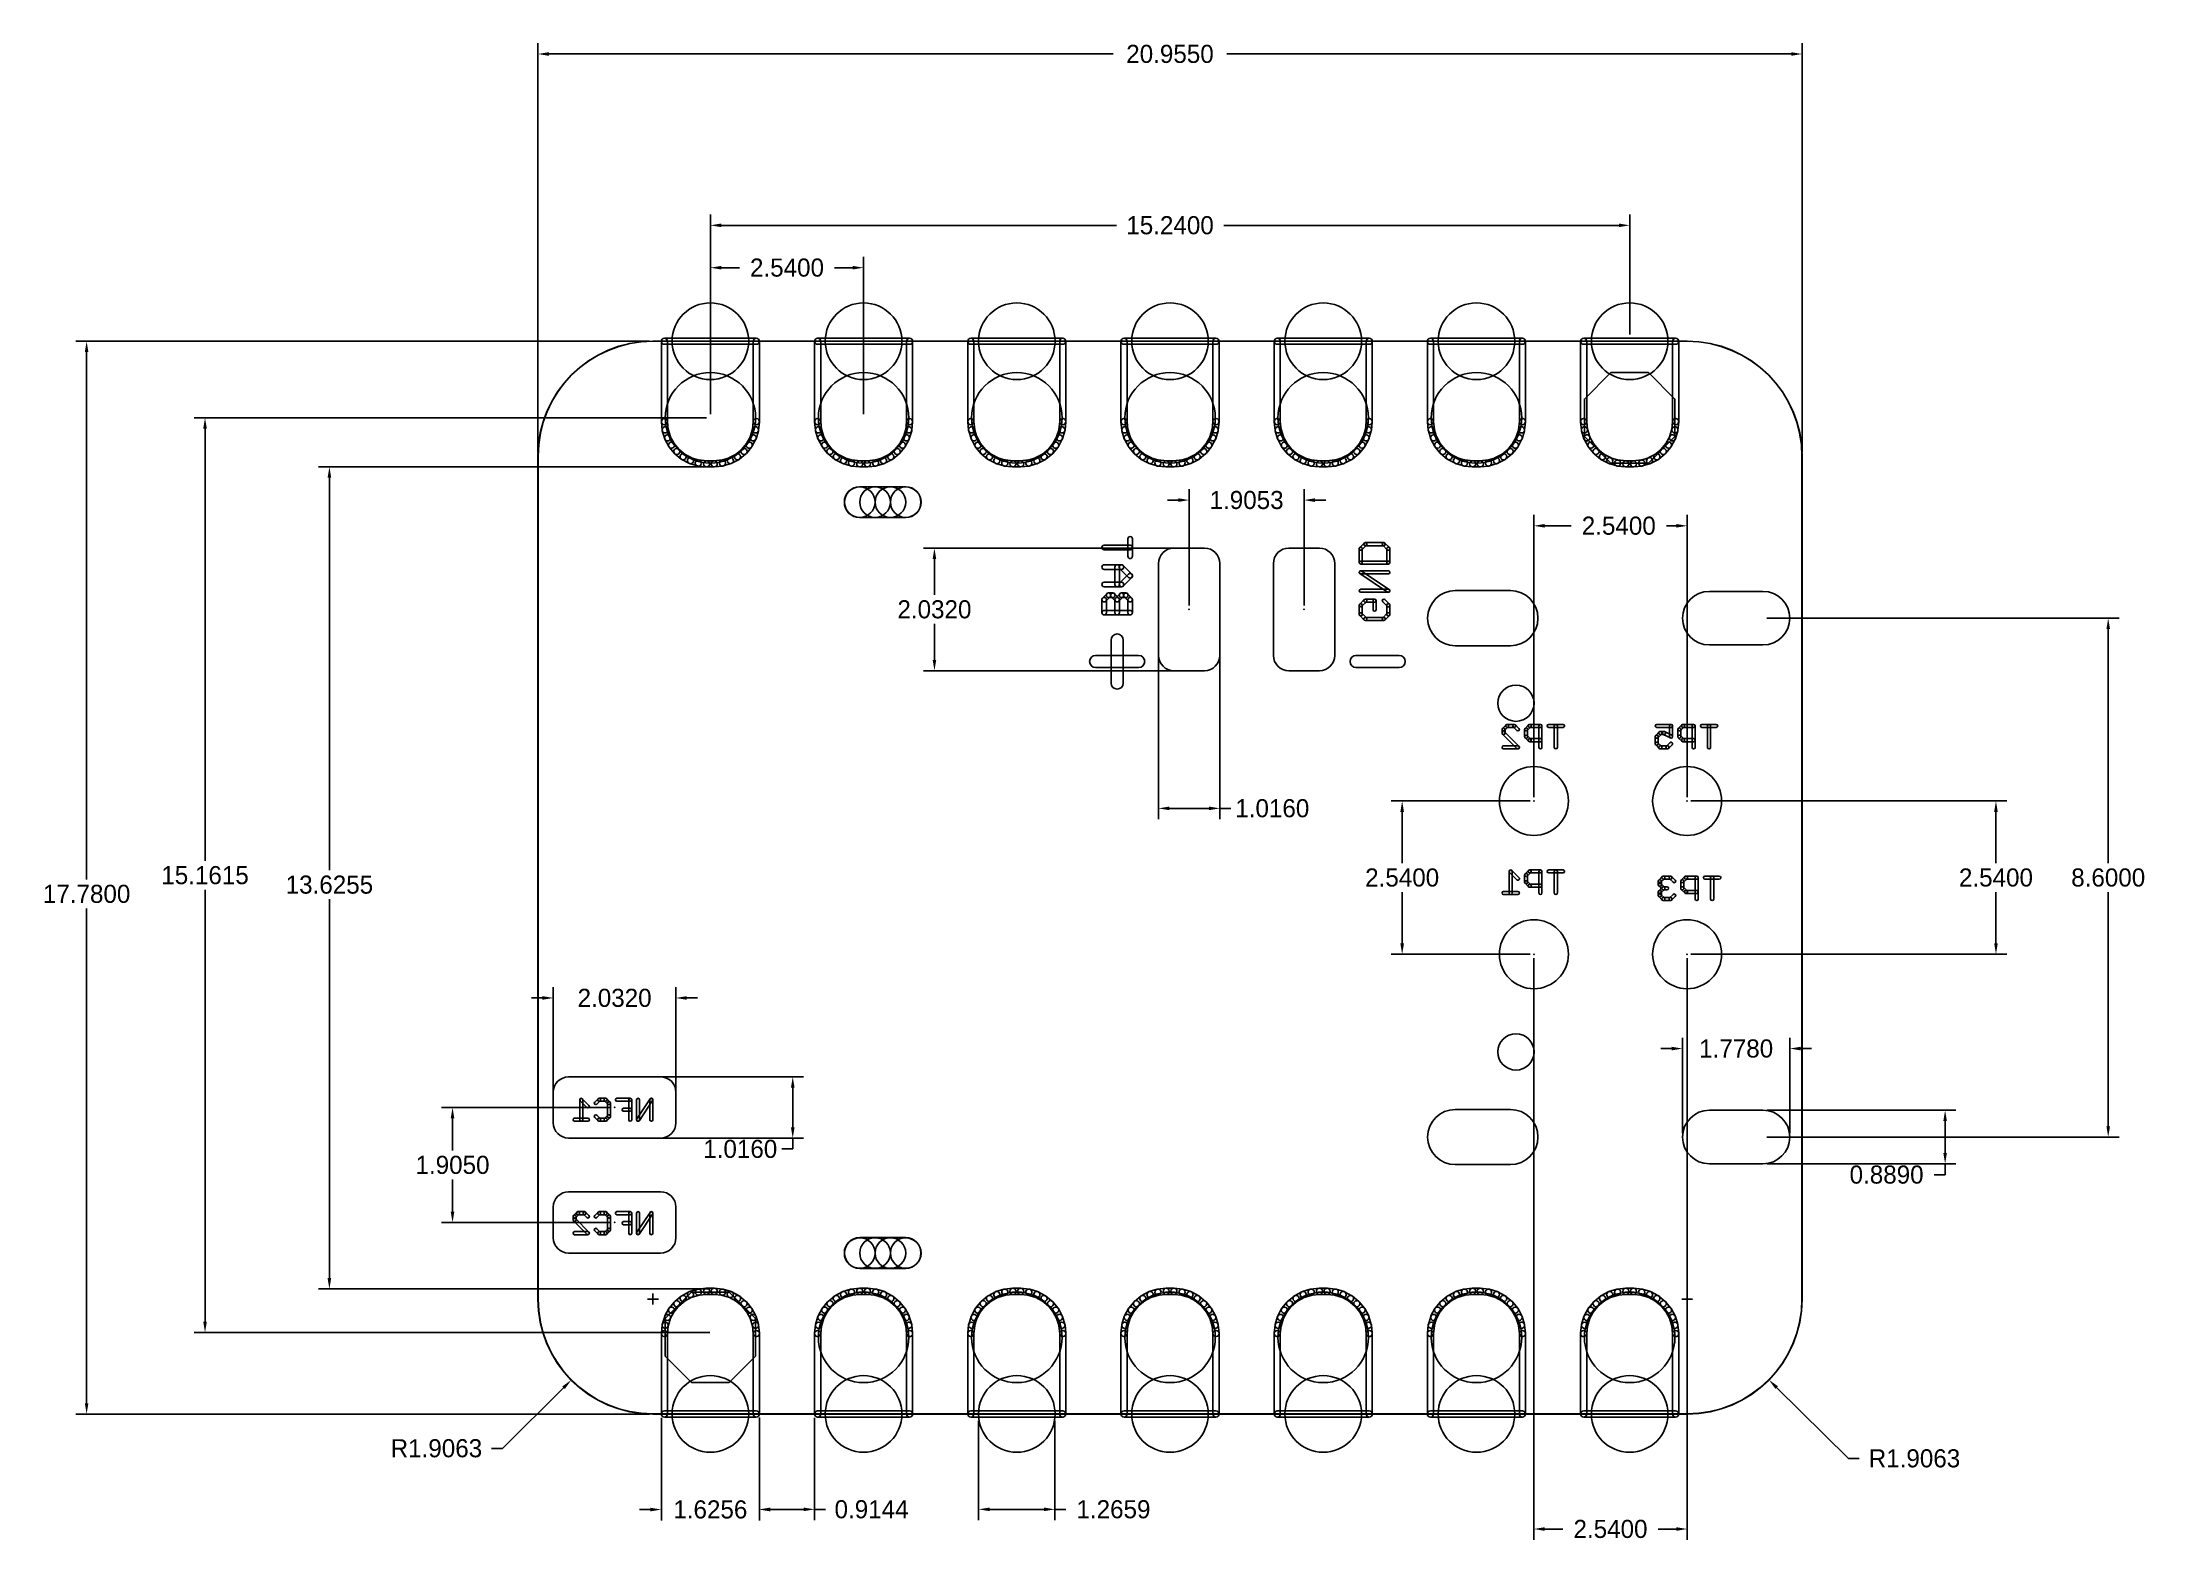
# Model space of a CAD drawing. Extents: x -18.4 to 16.5, y -11 to 13.8.
import ezdxf

# ---------------------------------------------------------------- set-up
doc = ezdxf.new("R2010")
doc.units = 0
doc.header["$MEASUREMENT"] = 0
doc.layers.get('0').update_dxf_attribs({"linetype": 'CONTINUOUS'})
doc.layers.get('Defpoints').update_dxf_attribs({"linetype": 'CONTINUOUS'})
for name, color, linetype in [('16', 175, 'CONTINUOUS'), ('17', 82, 'CONTINUOUS'), ('20', 213, 'CONTINUOUS'), ('24', 140, 'CONTINUOUS'), ('26', 140, 'CONTINUOUS'), ('28', 253, 'CONTINUOUS'), ('38', 253, 'CONTINUOUS')]:
    doc.layers.add(name, color=color, linetype=linetype)
doc.dimstyles.get("Standard").update_dxf_attribs({"dimtxt": 0.18, "dimasz": 0.18, "dimexe": 0.18, "dimexo": 0.0625, "dimgap": 0.09, "dimtad": 0, "dimtih": 1, "dimtoh": 1, "dimdec": 4, "dimzin": 0, "dimdsep": 46, "dimtxsty": 'Standard', "dimcen": 0.09, "dimadec": 0, "dimazin": 0, "dimtfac": 1, "dimtdec": 4, "dimtofl": 0, "dimtmove": 0, "dimatfit": 3, "dimfxl": 1, "dimtolj": 1, "dimtzin": 0, "dimarcsym": 0})

msp = doc.modelspace()

# ---------------------------------------------------------------- blocks, each defined once
blk = doc.blocks.new('RECT325120X162560R50')
blk.add_lwpolyline([(1.016, -0.254), (1.016, 0.254, 0.4142), (0.762, 0.508), (-0.762, 0.508, 0.4142), (-1.016, 0.254), (-1.016, -0.254, 0.4142), (-0.762, -0.508), (0.762, -0.508, 0.4142)], format="xyb", close=True)
blk = doc.blocks.new('OCTAGONP')
blk.add_lwpolyline([(-0.5, -0.2071), (-0.5, 0.2071), (-0.2071, 0.5), (0.2071, 0.5), (0.5, 0.2071), (0.5, -0.2071), (0.2071, -0.5), (-0.2071, -0.5)], close=True)
blk = doc.blocks.new('ROUNDP')
blk.add_circle((0, 0), 0.5)
blk = doc.blocks.new('PIE')
blk.add_circle((0, 0), 0.5)
blk = doc.blocks.new('LONGP100')
blk.add_lwpolyline([(-0.5, -0.5), (0.5, -0.5, 1), (0.5, 0.5), (-0.5, 0.5, 1)], format="xyb", close=True)
blk = doc.blocks.new('*D15')
at = {"color": 2, "linetype": 'Continuous', "lineweight": -2}
for p, q in [((-10.16, 7.046), (-10.16, 13.831)), ((10.795, 7.046), (10.795, 13.831))]:
    blk.add_line(p, q, dxfattribs=at)
at = {"color": 0, "linetype": 'Continuous', "lineweight": -2}
for p, q in [((-9.98, 13.651), (-0.623, 13.651)), ((10.615, 13.651), (1.258, 13.651))]:
    blk.add_line(p, q, dxfattribs=at)
at = {"color": 0, "linetype": 'Continuous'}
for points in [[(-9.98, 13.681), (-9.98, 13.621), (-10.16, 13.651)], [(10.615, 13.681), (10.615, 13.621), (10.795, 13.651)]]:
    blk.add_solid(points, dxfattribs=at)
at = {"layer": 'Defpoints', "color": 0, "linetype": 'Continuous'}
for p in [(10.795, 13.651), (-10.16, 6.984), (10.795, 6.984)]:
    blk.add_point(p, dxfattribs=at)
at = {"color": 0, "linetype": 'Continuous', "insert": (0.317, 13.651), "char_height": 0.3, "attachment_point": 5}
blk.add_mtext('\\A1;20.9550', dxfattribs=at)
blk = doc.blocks.new('*D16')
at = {"color": 2, "linetype": 'Continuous', "lineweight": -2}
for p, q in [((-8.318, 8.889), (-17.823, 8.889)), ((-8.318, -8.891), (-17.823, -8.891))]:
    blk.add_line(p, q, dxfattribs=at)
at = {"color": 0, "linetype": 'Continuous', "lineweight": -2}
for p, q in [((-17.643, 8.709), (-17.643, -0.031)), ((-17.643, -8.711), (-17.643, -0.511))]:
    blk.add_line(p, q, dxfattribs=at)
at = {"color": 0, "linetype": 'Continuous'}
for points in [[(-17.673, 8.709), (-17.613, 8.709), (-17.643, 8.889)], [(-17.673, -8.711), (-17.613, -8.711), (-17.643, -8.891)]]:
    blk.add_solid(points, dxfattribs=at)
at = {"layer": 'Defpoints', "color": 0, "linetype": 'Continuous'}
for p in [(-8.255, 8.889), (-17.643, -8.891), (-8.255, -8.891)]:
    blk.add_point(p, dxfattribs=at)
at = {"color": 0, "linetype": 'Continuous', "insert": (-17.643, -0.271), "char_height": 0.3, "attachment_point": 5}
blk.add_mtext('\\A1;17.7800', dxfattribs=at)
blk = doc.blocks.new('*D18')
at = {"color": 0, "linetype": 'Continuous', "lineweight": -2}
for p, q in [((-7.302, 9.003), (-7.302, 10.991)), ((7.938, 9.003), (7.938, 10.991)), ((-7.122, 10.811), (-0.572, 10.811)), ((7.758, 10.811), (1.208, 10.811))]:
    blk.add_line(p, q, dxfattribs=at)
at = {"color": 0, "linetype": 'Continuous'}
for points in [[(-7.122, 10.841), (-7.122, 10.781), (-7.302, 10.811)], [(7.758, 10.841), (7.758, 10.781), (7.938, 10.811)]]:
    blk.add_solid(points, dxfattribs=at)
at = {"layer": 'Defpoints', "color": 0, "linetype": 'Continuous'}
for p in [(-7.302, 10.811), (-7.302, 8.941), (7.938, 8.941)]:
    blk.add_point(p, dxfattribs=at)
at = {"color": 0, "linetype": 'Continuous', "insert": (0.318, 10.811), "char_height": 0.3, "attachment_point": 5}
blk.add_mtext('\\A1;15.2400', dxfattribs=at)
blk = doc.blocks.new('*D19')
at = {"color": 0, "linetype": 'Continuous', "lineweight": -2}
for p, q in [((-8.115, -8.953), (-8.115, -10.654)), ((-6.49, -8.951), (-6.49, -10.654)), ((-8.295, -10.474), (-8.475, -10.474)), ((-6.31, -10.474), (-6.13, -10.474))]:
    blk.add_line(p, q, dxfattribs=at)
at = {"color": 0, "linetype": 'Continuous'}
for points in [[(-8.295, -10.444), (-8.295, -10.504), (-8.115, -10.474)], [(-6.31, -10.444), (-6.31, -10.504), (-6.49, -10.474)]]:
    blk.add_solid(points, dxfattribs=at)
at = {"layer": 'Defpoints', "color": 0, "linetype": 'Continuous'}
for p in [(-8.115, -8.89), (-6.49, -8.889), (-6.49, -10.474)]:
    blk.add_point(p, dxfattribs=at)
at = {"color": 0, "linetype": 'Continuous', "insert": (-7.303, -10.474), "char_height": 0.3, "attachment_point": 5}
blk.add_mtext('\\A1;1.6256', dxfattribs=at)
blk = doc.blocks.new('*D20')
at = {"color": 0, "linetype": 'Continuous', "lineweight": -2}
for p, q in [((8.953, 1.27), (14.19, 1.27)), ((14.01, 1.09), (14.01, 0.24)), ((14.01, -1.09), (14.01, -0.24)), ((8.953, -1.27), (14.19, -1.27))]:
    blk.add_line(p, q, dxfattribs=at)
at = {"color": 0, "linetype": 'Continuous'}
for points in [[(13.98, 1.09), (14.04, 1.09), (14.01, 1.27)], [(13.98, -1.09), (14.04, -1.09), (14.01, -1.27)]]:
    blk.add_solid(points, dxfattribs=at)
at = {"layer": 'Defpoints', "color": 0, "linetype": 'Continuous'}
for p in [(8.89, 1.27), (8.89, -1.27), (14.01, -1.27)]:
    blk.add_point(p, dxfattribs=at)
at = {"color": 0, "linetype": 'Continuous', "insert": (14.01, 0), "char_height": 0.3, "attachment_point": 5}
blk.add_mtext('\\A1;2.5400', dxfattribs=at)
blk = doc.blocks.new('*D22')
at = {"color": 0, "linetype": 'Continuous', "lineweight": -2}
for p, q in [((6.35, -1.333), (6.35, -10.977)), ((8.89, -1.333), (8.89, -10.977)), ((6.53, -10.797), (6.83, -10.797)), ((8.71, -10.797), (8.41, -10.797))]:
    blk.add_line(p, q, dxfattribs=at)
at = {"color": 0, "linetype": 'Continuous'}
for points in [[(6.53, -10.767), (6.53, -10.827), (6.35, -10.797)], [(8.71, -10.767), (8.71, -10.827), (8.89, -10.797)]]:
    blk.add_solid(points, dxfattribs=at)
at = {"layer": 'Defpoints', "color": 0, "linetype": 'Continuous'}
for p in [(6.35, -1.27), (8.89, -1.27), (8.89, -10.797)]:
    blk.add_point(p, dxfattribs=at)
at = {"color": 0, "linetype": 'Continuous', "insert": (7.62, -10.797), "char_height": 0.3, "attachment_point": 5}
blk.add_mtext('\\A1;2.5400', dxfattribs=at)
blk = doc.blocks.new('*D23')
at = {"color": 0, "linetype": 'Continuous', "lineweight": -2}
for p, q in [((6.287, 1.27), (3.986, 1.27)), ((4.166, 1.09), (4.166, 0.24)), ((4.166, -1.09), (4.166, -0.24)), ((6.287, -1.27), (3.986, -1.27))]:
    blk.add_line(p, q, dxfattribs=at)
at = {"color": 0, "linetype": 'Continuous'}
for points in [[(4.136, 1.09), (4.196, 1.09), (4.166, 1.27)], [(4.136, -1.09), (4.196, -1.09), (4.166, -1.27)]]:
    blk.add_solid(points, dxfattribs=at)
at = {"layer": 'Defpoints', "color": 0, "linetype": 'Continuous'}
for p in [(6.35, 1.27), (4.166, -1.27), (6.35, -1.27)]:
    blk.add_point(p, dxfattribs=at)
at = {"color": 0, "linetype": 'Continuous', "insert": (4.166, 0), "char_height": 0.3, "attachment_point": 5}
blk.add_mtext('\\A1;2.5400', dxfattribs=at)
blk = doc.blocks.new('*D24')
at = {"color": 0, "linetype": 'Continuous', "lineweight": -2}
for p, q in [((6.35, 1.333), (6.35, 6.011)), ((8.89, 1.333), (8.89, 6.011)), ((6.53, 5.831), (6.968, 5.831)), ((8.71, 5.831), (8.547, 5.831))]:
    blk.add_line(p, q, dxfattribs=at)
at = {"color": 0, "linetype": 'Continuous'}
for points in [[(6.53, 5.861), (6.53, 5.801), (6.35, 5.831)], [(8.71, 5.861), (8.71, 5.801), (8.89, 5.831)]]:
    blk.add_solid(points, dxfattribs=at)
at = {"layer": 'Defpoints', "color": 0, "linetype": 'Continuous'}
for p in [(8.89, 5.831), (6.35, 1.27), (8.89, 1.27)]:
    blk.add_point(p, dxfattribs=at)
at = {"color": 0, "linetype": 'Continuous', "insert": (7.757, 5.831), "char_height": 0.3, "attachment_point": 5}
blk.add_mtext('\\A1;2.5400', dxfattribs=at)
blk = doc.blocks.new('*D25')
at = {"color": 0, "linetype": 'Continuous', "lineweight": -2}
for p, q in [((0.572, 5.461), (-3.768, 5.461)), ((-3.588, 5.281), (-3.588, 4.685)), ((-3.588, 3.609), (-3.588, 4.205)), ((0.572, 3.429), (-3.768, 3.429))]:
    blk.add_line(p, q, dxfattribs=at)
at = {"color": 0, "linetype": 'Continuous'}
for points in [[(-3.618, 5.281), (-3.558, 5.281), (-3.588, 5.461)], [(-3.618, 3.609), (-3.558, 3.609), (-3.588, 3.429)]]:
    blk.add_solid(points, dxfattribs=at)
at = {"layer": 'Defpoints', "color": 0, "linetype": 'Continuous'}
for p in [(0.635, 5.461), (-3.588, 3.429), (0.635, 3.429)]:
    blk.add_point(p, dxfattribs=at)
at = {"color": 0, "linetype": 'Continuous', "insert": (-3.588, 4.445), "char_height": 0.3, "attachment_point": 5}
blk.add_mtext('\\A1;2.0320', dxfattribs=at)
blk = doc.blocks.new('*D26')
at = {"color": 0, "linetype": 'Continuous', "lineweight": -2}
for p, q in [((0.127, 4.383), (0.127, 0.968)), ((1.143, 4.383), (1.143, 0.968)), ((0.307, 1.148), (0.963, 1.148)), ((1.143, 1.148), (1.323, 1.148))]:
    blk.add_line(p, q, dxfattribs=at)
at = {"color": 0, "linetype": 'Continuous'}
for points in [[(0.307, 1.178), (0.307, 1.118), (0.127, 1.148)], [(0.963, 1.178), (0.963, 1.118), (1.143, 1.148)]]:
    blk.add_solid(points, dxfattribs=at)
at = {"layer": 'Defpoints', "color": 0, "linetype": 'Continuous'}
for p in [(0.127, 4.445), (1.143, 4.445), (1.143, 1.148)]:
    blk.add_point(p, dxfattribs=at)
at = {"color": 0, "linetype": 'Continuous', "insert": (2.013, 1.148), "char_height": 0.3, "attachment_point": 5}
blk.add_mtext('\\A1;1.0160', dxfattribs=at)
blk = doc.blocks.new('*D27')
at = {"color": 0, "linetype": 'Continuous', "lineweight": -2}
for p, q in [((0.635, 4.511), (0.635, 6.437)), ((2.54, 4.508), (2.54, 6.437)), ((0.455, 6.257), (0.275, 6.257)), ((2.72, 6.257), (2.9, 6.257))]:
    blk.add_line(p, q, dxfattribs=at)
at = {"color": 0, "linetype": 'Continuous'}
for points in [[(0.455, 6.287), (0.455, 6.227), (0.635, 6.257)], [(2.72, 6.287), (2.72, 6.227), (2.54, 6.257)]]:
    blk.add_solid(points, dxfattribs=at)
at = {"layer": 'Defpoints', "color": 0, "linetype": 'Continuous'}
for p in [(2.54, 6.257), (0.635, 4.448), (2.54, 4.445)]:
    blk.add_point(p, dxfattribs=at)
at = {"color": 0, "linetype": 'Continuous', "insert": (1.587, 6.257), "char_height": 0.3, "attachment_point": 5}
blk.add_mtext('\\A1;1.9053', dxfattribs=at)
blk = doc.blocks.new('*D28')
at = {"color": 0, "linetype": 'Continuous', "lineweight": -2}
for p, q in [((-10.086, -1.995), (-10.266, -1.995)), ((-9.906, -3.748), (-9.906, -1.815)), ((-7.874, -3.748), (-7.874, -1.815)), ((-7.694, -1.995), (-7.514, -1.995))]:
    blk.add_line(p, q, dxfattribs=at)
at = {"color": 0, "linetype": 'Continuous'}
for points in [[(-10.086, -1.965), (-10.086, -2.025), (-9.906, -1.995)], [(-7.694, -1.965), (-7.694, -2.025), (-7.874, -1.995)]]:
    blk.add_solid(points, dxfattribs=at)
at = {"layer": 'Defpoints', "color": 0, "linetype": 'Continuous'}
for p in [(-7.874, -1.995), (-9.906, -3.81), (-7.874, -3.81)]:
    blk.add_point(p, dxfattribs=at)
at = {"color": 0, "linetype": 'Continuous', "insert": (-8.89, -1.995), "char_height": 0.3, "attachment_point": 5}
blk.add_mtext('\\A1;2.0320', dxfattribs=at)
blk = doc.blocks.new('*D29')
at = {"color": 0, "linetype": 'Continuous', "lineweight": -2}
for p, q in [((-8.828, -3.302), (-5.757, -3.302)), ((-5.937, -3.482), (-5.937, -4.138)), ((-8.828, -4.318), (-5.757, -4.318)), ((-5.937, -4.498), (-6.117, -4.498)), ((-5.937, -4.318), (-5.937, -4.498))]:
    blk.add_line(p, q, dxfattribs=at)
at = {"color": 0, "linetype": 'Continuous'}
for points in [[(-5.967, -3.482), (-5.907, -3.482), (-5.937, -3.302)], [(-5.967, -4.138), (-5.907, -4.138), (-5.937, -4.318)]]:
    blk.add_solid(points, dxfattribs=at)
at = {"layer": 'Defpoints', "color": 0, "linetype": 'Continuous'}
for p in [(-8.89, -3.302), (-8.89, -4.318), (-5.937, -4.318)]:
    blk.add_point(p, dxfattribs=at)
at = {"color": 0, "linetype": 'Continuous', "insert": (-6.807, -4.498), "char_height": 0.3, "attachment_point": 5}
blk.add_mtext('\\A1;1.0160', dxfattribs=at)
blk = doc.blocks.new('*D31')
at = {"color": 0, "linetype": 'Continuous', "lineweight": -2}
for p, q in [((-8.952, -3.81), (-11.757, -3.81)), ((-11.577, -3.99), (-11.577, -4.523)), ((-11.577, -5.535), (-11.577, -5.003)), ((-8.952, -5.715), (-11.757, -5.715))]:
    blk.add_line(p, q, dxfattribs=at)
at = {"color": 0, "linetype": 'Continuous'}
for points in [[(-11.607, -3.99), (-11.547, -3.99), (-11.577, -3.81)], [(-11.607, -5.535), (-11.547, -5.535), (-11.577, -5.715)]]:
    blk.add_solid(points, dxfattribs=at)
at = {"layer": 'Defpoints', "color": 0, "linetype": 'Continuous'}
for p in [(-8.89, -3.81), (-11.577, -5.715), (-8.89, -5.715)]:
    blk.add_point(p, dxfattribs=at)
at = {"color": 0, "linetype": 'Continuous', "insert": (-11.577, -4.763), "char_height": 0.3, "attachment_point": 5}
blk.add_mtext('\\A1;1.9050', dxfattribs=at)
blk = doc.blocks.new('*D33')
at = {"color": 0, "linetype": 'Continuous', "lineweight": -2}
for p, q in [((-8.255, -7.075), (-8.255, -6.895)), ((-8.345, -6.985), (-8.165, -6.985)), ((-10.749, -9.46), (-9.736, -8.455)), ((-10.929, -9.46), (-10.749, -9.46))]:
    blk.add_line(p, q, dxfattribs=at)
at = {"color": 0, "linetype": 'Continuous'}
blk.add_solid([(-9.757, -8.433), (-9.715, -8.476), (-9.608, -8.328)], dxfattribs=at)
at = {"layer": 'Defpoints', "color": 0, "linetype": 'Continuous'}
for p in [(-8.255, -6.985), (-9.608, -8.328)]:
    blk.add_point(p, dxfattribs=at)
at = {"color": 0, "linetype": 'Continuous', "insert": (-11.844, -9.46), "char_height": 0.3, "attachment_point": 5}
blk.add_mtext('\\A1;R1.9063', dxfattribs=at)
blk = doc.blocks.new('*D35')
at = {"color": 0, "linetype": 'Continuous', "lineweight": -2}
for p, q in [((8.89, -7.075), (8.89, -6.895)), ((8.8, -6.985), (8.98, -6.985)), ((11.564, -9.627), (10.374, -8.451)), ((11.744, -9.627), (11.564, -9.627))]:
    blk.add_line(p, q, dxfattribs=at)
at = {"color": 0, "linetype": 'Continuous'}
blk.add_solid([(10.395, -8.43), (10.353, -8.473), (10.246, -8.325)], dxfattribs=at)
at = {"layer": 'Defpoints', "color": 0, "linetype": 'Continuous'}
for p in [(8.89, -6.985), (10.246, -8.325)]:
    blk.add_point(p, dxfattribs=at)
at = {"color": 0, "linetype": 'Continuous', "insert": (12.659, -9.627), "char_height": 0.3, "attachment_point": 5}
blk.add_mtext('\\A1;R1.9063', dxfattribs=at)
blk = doc.blocks.new('*D39')
at = {"color": 0, "linetype": 'Continuous', "lineweight": -2}
for p, q in [((-6.49, -8.953), (-6.49, -10.651)), ((-5.575, -8.953), (-5.575, -10.651)), ((-6.31, -10.471), (-5.755, -10.471)), ((-5.575, -10.471), (-5.395, -10.471))]:
    blk.add_line(p, q, dxfattribs=at)
at = {"color": 0, "linetype": 'Continuous'}
for points in [[(-6.31, -10.441), (-6.31, -10.501), (-6.49, -10.471)], [(-5.755, -10.441), (-5.755, -10.501), (-5.575, -10.471)]]:
    blk.add_solid(points, dxfattribs=at)
at = {"layer": 'Defpoints', "color": 0, "linetype": 'Continuous'}
for p in [(-6.49, -8.89), (-5.575, -8.89), (-5.575, -10.471)]:
    blk.add_point(p, dxfattribs=at)
at = {"color": 0, "linetype": 'Continuous', "insert": (-4.63, -10.471), "char_height": 0.3, "attachment_point": 5}
blk.add_mtext('\\A1;0.9144', dxfattribs=at)
blk = doc.blocks.new('*D40')
at = {"color": 0, "linetype": 'Continuous', "lineweight": -2}
for p, q in [((-7.365, 6.807), (-13.798, 6.807)), ((-13.618, 6.627), (-13.618, 0.122)), ((-13.618, -6.638), (-13.618, -0.358)), ((-7.333, -6.818), (-13.798, -6.818))]:
    blk.add_line(p, q, dxfattribs=at)
at = {"color": 0, "linetype": 'Continuous'}
for points in [[(-13.648, 6.627), (-13.588, 6.627), (-13.618, 6.807)], [(-13.648, -6.638), (-13.588, -6.638), (-13.618, -6.818)]]:
    blk.add_solid(points, dxfattribs=at)
at = {"layer": 'Defpoints', "color": 0, "linetype": 'Continuous'}
for p in [(-7.302, 6.807), (-13.618, -6.818), (-7.271, -6.818)]:
    blk.add_point(p, dxfattribs=at)
at = {"color": 0, "linetype": 'Continuous', "insert": (-13.618, -0.118), "char_height": 0.3, "attachment_point": 5}
blk.add_mtext('\\A1;13.6255', dxfattribs=at)
blk = doc.blocks.new('*D41')
at = {"color": 0, "linetype": 'Continuous', "lineweight": -2}
for p, q in [((10.21, 4.3), (16.051, 4.3)), ((15.871, 4.12), (15.871, 0.24)), ((15.871, -4.12), (15.871, -0.24)), ((10.21, -4.3), (16.051, -4.3))]:
    blk.add_line(p, q, dxfattribs=at)
at = {"color": 0, "linetype": 'Continuous'}
for points in [[(15.841, 4.12), (15.901, 4.12), (15.871, 4.3)], [(15.841, -4.12), (15.901, -4.12), (15.871, -4.3)]]:
    blk.add_solid(points, dxfattribs=at)
at = {"layer": 'Defpoints', "color": 0, "linetype": 'Continuous'}
for p in [(10.148, 4.3), (10.148, -4.3), (15.871, -4.3)]:
    blk.add_point(p, dxfattribs=at)
at = {"color": 0, "linetype": 'Continuous', "insert": (15.871, 0), "char_height": 0.3, "attachment_point": 5}
blk.add_mtext('\\A1;8.6000', dxfattribs=at)
blk = doc.blocks.new('*D44')
at = {"color": 0, "linetype": 'Continuous', "lineweight": -2}
for p, q in [((10.21, -3.855), (13.347, -3.855)), ((13.167, -4.035), (13.167, -4.564)), ((10.21, -4.744), (13.347, -4.744)), ((13.167, -4.744), (13.167, -4.924)), ((13.167, -4.924), (12.987, -4.924))]:
    blk.add_line(p, q, dxfattribs=at)
at = {"color": 0, "linetype": 'Continuous'}
for points in [[(13.137, -4.035), (13.197, -4.035), (13.167, -3.855)], [(13.137, -4.564), (13.197, -4.564), (13.167, -4.744)]]:
    blk.add_solid(points, dxfattribs=at)
at = {"layer": 'Defpoints', "color": 0, "linetype": 'Continuous'}
for p in [(10.148, -3.855), (10.148, -4.744), (13.167, -4.744)]:
    blk.add_point(p, dxfattribs=at)
at = {"color": 0, "linetype": 'Continuous', "insert": (12.197, -4.924), "char_height": 0.3, "attachment_point": 5}
blk.add_mtext('\\A1;0.8890', dxfattribs=at)
blk = doc.blocks.new('*D45')
at = {"color": 0, "linetype": 'Continuous', "lineweight": -2}
for p, q in [((8.814, -4.237), (8.814, -2.654)), ((10.592, -4.237), (10.592, -2.654)), ((8.634, -2.834), (8.454, -2.834)), ((10.772, -2.834), (10.952, -2.834))]:
    blk.add_line(p, q, dxfattribs=at)
at = {"color": 0, "linetype": 'Continuous'}
for points in [[(8.634, -2.804), (8.634, -2.864), (8.814, -2.834)], [(10.772, -2.804), (10.772, -2.864), (10.592, -2.834)]]:
    blk.add_solid(points, dxfattribs=at)
at = {"layer": 'Defpoints', "color": 0, "linetype": 'Continuous'}
for p in [(10.592, -2.834), (8.814, -4.3), (10.592, -4.3)]:
    blk.add_point(p, dxfattribs=at)
at = {"color": 0, "linetype": 'Continuous', "insert": (9.703, -2.834), "char_height": 0.3, "attachment_point": 5}
blk.add_mtext('\\A1;1.7780', dxfattribs=at)
blk = doc.blocks.new('*D46')
at = {"color": 0, "linetype": 'Continuous', "lineweight": -2}
for p, q in [((-7.365, 7.62), (-15.86, 7.62)), ((-15.68, 7.44), (-15.68, 0.279)), ((-15.68, -7.361), (-15.68, -0.201)), ((-7.314, -7.541), (-15.86, -7.541))]:
    blk.add_line(p, q, dxfattribs=at)
at = {"color": 0, "linetype": 'Continuous'}
for points in [[(-15.71, 7.44), (-15.65, 7.44), (-15.68, 7.62)], [(-15.71, -7.361), (-15.65, -7.361), (-15.68, -7.541)]]:
    blk.add_solid(points, dxfattribs=at)
at = {"layer": 'Defpoints', "color": 0, "linetype": 'Continuous'}
for p in [(-7.303, 7.62), (-15.68, -7.541), (-7.252, -7.541)]:
    blk.add_point(p, dxfattribs=at)
at = {"color": 0, "linetype": 'Continuous', "insert": (-15.68, 0.039), "char_height": 0.3, "attachment_point": 5}
blk.add_mtext('\\A1;15.1615', dxfattribs=at)
blk = doc.blocks.new('*D47')
at = {"color": 0, "linetype": 'Continuous', "lineweight": -2}
for p, q in [((-7.303, 7.683), (-7.303, 10.289)), ((-4.763, 7.683), (-4.763, 10.289)), ((-7.122, 10.109), (-6.822, 10.109)), ((-4.942, 10.109), (-5.242, 10.109))]:
    blk.add_line(p, q, dxfattribs=at)
at = {"color": 0, "linetype": 'Continuous'}
for points in [[(-7.122, 10.139), (-7.122, 10.079), (-7.303, 10.109)], [(-4.942, 10.139), (-4.942, 10.079), (-4.763, 10.109)]]:
    blk.add_solid(points, dxfattribs=at)
at = {"layer": 'Defpoints', "color": 0, "linetype": 'Continuous'}
for p in [(-4.763, 10.109), (-7.303, 7.62), (-4.763, 7.62)]:
    blk.add_point(p, dxfattribs=at)
at = {"color": 0, "linetype": 'Continuous', "insert": (-6.032, 10.109), "char_height": 0.3, "attachment_point": 5}
blk.add_mtext('\\A1;2.5400', dxfattribs=at)
blk = doc.blocks.new('*D49')
at = {"color": 0, "linetype": 'Continuous', "lineweight": -2}
for p, q in [((-2.855, -9.003), (-2.855, -10.651)), ((-1.59, -9.003), (-1.59, -10.651)), ((-2.675, -10.471), (-1.77, -10.471)), ((-1.59, -10.471), (-1.41, -10.471))]:
    blk.add_line(p, q, dxfattribs=at)
at = {"color": 0, "linetype": 'Continuous'}
for points in [[(-2.675, -10.441), (-2.675, -10.501), (-2.855, -10.471)], [(-1.77, -10.441), (-1.77, -10.501), (-1.59, -10.471)]]:
    blk.add_solid(points, dxfattribs=at)
at = {"layer": 'Defpoints', "color": 0, "linetype": 'Continuous'}
for p in [(-2.855, -8.941), (-1.59, -8.941), (-1.59, -10.471)]:
    blk.add_point(p, dxfattribs=at)
at = {"color": 0, "linetype": 'Continuous', "insert": (-0.62, -10.471), "char_height": 0.3, "attachment_point": 5}
blk.add_mtext('\\A1;1.2659', dxfattribs=at)

# ---------------------------------------------------------------- dimensions: what is measured, and where the dimension line sits
at = {"linetype": 'Continuous'}
for base, p1, p2, override, picture, middle in [((10.795, 13.65147), (-10.16, 6.9837), (10.795, 6.9837), {"dimtxt": 0.3, "dimasz": 0.18, "dimclre": 2}, '*D15', (0.3175, 13.65147)), ((-7.3025, 10.81051), (7.9375, 8.9408), (-7.3025, 8.9408), {"dimtxt": 0.3, "dimasz": 0.18}, '*D18', (0.3175, 10.81051)), ((-4.7625, 10.10907), (-7.3025, 7.62), (-4.7625, 7.62), {"dimtxt": 0.3}, '*D47', (-6.0325, 10.10907)), ((2.54007, 6.25669), (0.63477, 4.44801), (2.54007, 4.44509), {"dimtxt": 0.3}, '*D27', (1.58742, 6.25669)), ((1.143, 1.14762), (0.127, 4.445), (1.143, 4.445), {"dimtxt": 0.3}, '*D26', (2.013, 1.14762)), ((8.89, -10.79724), (6.35, -1.27), (8.89, -1.27), {"dimtxt": 0.3}, '*D22', (7.62, -10.79724)), ((-7.874, -1.9951), (-9.906, -3.81), (-7.874, -3.81), {"dimtxt": 0.3}, '*D28', (-8.89, -1.9951)), ((10.592, -2.83442), (8.814, -4.3), (10.592, -4.3), {"dimtxt": 0.3}, '*D45', (9.703, -2.83442)), ((-6.4897, -10.47361), (-8.1153, -8.89), (-6.4897, -8.8887), {"dimtxt": 0.3}, '*D19', (-7.3025, -10.47361)), ((-5.5753, -10.47107), (-6.4897, -8.89), (-5.5753, -8.89), {"dimtxt": 0.3}, '*D39', (-4.6303, -10.47107)), ((-1.58954, -10.47078), (-2.85546, -8.9408), (-1.58954, -8.9408), {"dimtxt": 0.3}, '*D49', (-0.61954, -10.47078))]:
    dim = msp.add_linear_dim(base=base, p1=p1, p2=p2, dimstyle='Standard', override=override, dxfattribs=at)
    dim.commit()
    dim.dimension.update_dxf_attribs({"geometry": picture, "text_midpoint": middle})
for base, p1, p2, override, picture, middle in [((-17.64296, -8.8913), (-8.255, 8.8887), (-8.255, -8.8913), {"dimtxt": 0.3, "dimclre": 2}, '*D16', (-17.64296, -0.2713)), ((-13.61764, -6.81831), (-7.3025, 6.8072), (-7.27079, -6.81831), {"dimtxt": 0.3}, '*D40', (-13.61764, -0.11805))]:
    dim = msp.add_linear_dim(base=base, p1=p1, p2=p2, angle=90, dimstyle='Standard', override=override, dxfattribs=at)
    dim.commit()
    dim.dimension.update_dxf_attribs({"geometry": picture, "text_midpoint": middle, "dimtype": 160})
for base, p1, p2, picture, middle in [((-15.6797840775, -7.54145), (-7.3025, 7.62), (-7.2517, -7.54145), '*D46', (-15.6797840775, 0.039275)), ((-3.58808, 3.429), (0.635, 5.461), (0.635, 3.429), '*D25', (-3.58808, 4.445)), ((15.87125, -4.3), (10.1475, 4.3), (10.1475, -4.3), '*D41', (15.87125, 0)), ((4.16559, -1.27), (6.35, 1.27), (6.35, -1.27), '*D23', (4.16559, 0)), ((14.00964, -1.27), (8.89, 1.27), (8.89, -1.27), '*D20', (14.00964, 0)), ((-5.93683, -4.318), (-8.89, -3.302), (-8.89, -4.318), '*D29', (-6.80683, -4.498)), ((-11.57739, -5.715), (-8.88993, -3.81001), (-8.88999, -5.715), '*D31', (-11.57739, -4.76251)), ((13.16705, -4.7445), (10.1475, -3.8555), (10.1475, -4.7445), '*D44', (12.19705, -4.9245))]:
    dim = msp.add_linear_dim(base=base, p1=p1, p2=p2, angle=90, dimstyle='Standard', override={"dimtxt": 0.3}, dxfattribs=at)
    dim.commit()
    dim.dimension.update_dxf_attribs({"geometry": picture, "text_midpoint": middle})
dim = msp.add_linear_dim(base=(8.89, 5.83127), p1=(6.35, 1.27), p2=(8.89, 1.27), dimstyle='Standard', override={"dimtxt": 0.3}, dxfattribs=at)
dim.commit()
dim.dimension.update_dxf_attribs({"geometry": '*D24', "text_midpoint": (7.7575, 5.83127), "dimtype": 160})
for center, mpoint, picture, middle in [((-8.25496, -6.98496), (-9.60812, -8.32775), '*D33', (-11.84436, -9.46025)), ((8.88996, -6.98496), (10.24594, -8.3249), '*D35', (12.65861, -9.62697))]:
    dim = msp.add_radius_dim(center=center, mpoint=mpoint, dimstyle='Standard', override={"dimtxt": 0.3}, dxfattribs=at)
    dim.commit()
    dim.dimension.update_dxf_attribs({"geometry": picture, "text_midpoint": middle, "dimtype": 164})

# ---------------------------------------------------------------- linework, layer by layer
at = {"layer": '16'}
for points in [[(-8.1153, 8.89), (-8.1153, 7.5565, 1), (-8.0137, 7.5565), (-8.0137, 8.89, 1)], [(-6.5405, 8.9408), (-8.0645, 8.9408, 1), (-8.0645, 8.8392), (-6.5405, 8.8392, 1)], [(-6.4897, 7.5565), (-6.4897, 8.89, 1), (-6.5913, 8.89), (-6.5913, 7.5565, 1)], [(-5.5753, 8.89), (-5.5753, 7.5565, 1), (-5.4737, 7.5565), (-5.4737, 8.89, 1)], [(-4.0005, 8.9408), (-5.5245, 8.9408, 1), (-5.5245, 8.8392), (-4.0005, 8.8392, 1)], [(-3.9497, 7.5565), (-3.9497, 8.89, 1), (-4.0513, 8.89), (-4.0513, 7.5565, 1)], [(-3.0353, 8.89), (-3.0353, 7.5565, 1), (-2.9337, 7.5565), (-2.9337, 8.89, 1)], [(-1.4605, 8.9408), (-2.9845, 8.9408, 1), (-2.9845, 8.8392), (-1.4605, 8.8392, 1)], [(-1.4097, 7.5565), (-1.4097, 8.89, 1), (-1.5113, 8.89), (-1.5113, 7.5565, 1)], [(-0.4953, 8.89), (-0.4953, 7.5565, 1), (-0.3937, 7.5565), (-0.3937, 8.89, 1)], [(1.0795, 8.9408), (-0.4445, 8.9408, 1), (-0.4445, 8.8392), (1.0795, 8.8392, 1)], [(1.1303, 7.5565), (1.1303, 8.89, 1), (1.0287, 8.89), (1.0287, 7.5565, 1)], [(2.0447, 8.89), (2.0447, 7.5565, 1), (2.1463, 7.5565), (2.1463, 8.89, 1)], [(3.6195, 8.9408), (2.0955, 8.9408, 1), (2.0955, 8.8392), (3.6195, 8.8392, 1)], [(3.6703, 7.5565), (3.6703, 8.89, 1), (3.5687, 8.89), (3.5687, 7.5565, 1)], [(4.5847, 8.89), (4.5847, 7.5565, 1), (4.6863, 7.5565), (4.6863, 8.89, 1)], [(6.1595, 8.9408), (4.6355, 8.9408, 1), (4.6355, 8.8392), (6.1595, 8.8392, 1)], [(6.2103, 7.5565), (6.2103, 8.89, 1), (6.1087, 8.89), (6.1087, 7.5565, 1)], [(7.1247, 8.89), (7.1247, 7.5565, 1), (7.2263, 7.5565), (7.2263, 8.89, 1)], [(8.6995, 8.9408), (7.1755, 8.9408, 1), (7.1755, 8.8392), (8.6995, 8.8392, 1)], [(8.7503, 7.5565), (8.7503, 8.89, 1), (8.6487, 8.89), (8.6487, 7.5565, 1)], [(-8.1151, 7.5515), (-8.1016, 7.4152, 1), (-8.0005, 7.4252), (-8.0139, 7.5615, 1)], [(-8.0997, 7.4055), (-8.0599, 7.2745, 1), (-7.9627, 7.3039), (-8.0025, 7.435, 1)], [(-8.0561, 7.2652), (-7.9916, 7.1445, 1), (-7.902, 7.1924), (-7.9665, 7.3131, 1)], [(-6.6134, 7.1445), (-6.5489, 7.2652, 1), (-6.6385, 7.3131), (-6.703, 7.1924, 1)], [(-6.5451, 7.2745), (-6.5053, 7.4055, 1), (-6.6025, 7.435), (-6.6423, 7.3039, 1)], [(-6.5034, 7.4152), (-6.4899, 7.5515, 1), (-6.5911, 7.5615), (-6.6045, 7.4252, 1)], [(-5.5751, 7.5515), (-5.5616, 7.4152, 1), (-5.4605, 7.4252), (-5.4739, 7.5615, 1)], [(-5.5597, 7.4055), (-5.5199, 7.2745, 1), (-5.4227, 7.3039), (-5.4625, 7.435, 1)], [(-5.5161, 7.2652), (-5.4516, 7.1445, 1), (-5.362, 7.1924), (-5.4265, 7.3131, 1)], [(-4.0734, 7.1445), (-4.0089, 7.2652, 1), (-4.0985, 7.3131), (-4.163, 7.1924, 1)], [(-4.0051, 7.2745), (-3.9653, 7.4055, 1), (-4.0625, 7.435), (-4.1023, 7.3039, 1)], [(-3.9634, 7.4152), (-3.9499, 7.5515, 1), (-4.0511, 7.5615), (-4.0645, 7.4252, 1)], [(-3.0351, 7.5515), (-3.0216, 7.4152, 1), (-2.9205, 7.4252), (-2.9339, 7.5615, 1)], [(-3.0197, 7.4055), (-2.9799, 7.2745, 1), (-2.8827, 7.3039), (-2.9225, 7.435, 1)], [(-2.9761, 7.2652), (-2.9116, 7.1445, 1), (-2.822, 7.1924), (-2.8865, 7.3131, 1)], [(-1.5334, 7.1445), (-1.4689, 7.2652, 1), (-1.5585, 7.3131), (-1.623, 7.1924, 1)], [(-1.4651, 7.2745), (-1.4253, 7.4055, 1), (-1.5225, 7.435), (-1.5623, 7.3039, 1)], [(-1.4234, 7.4152), (-1.4099, 7.5515, 1), (-1.5111, 7.5615), (-1.5245, 7.4252, 1)], [(-0.4951, 7.5515), (-0.4816, 7.4152, 1), (-0.3805, 7.4252), (-0.3939, 7.5615, 1)], [(-0.4797, 7.4055), (-0.4399, 7.2745, 1), (-0.3427, 7.3039), (-0.3825, 7.435, 1)], [(-0.4361, 7.2652), (-0.3716, 7.1445, 1), (-0.282, 7.1924), (-0.3465, 7.3131, 1)], [(1.0066, 7.1445), (1.0711, 7.2652, 1), (0.9815, 7.3131), (0.917, 7.1924, 1)], [(1.0749, 7.2745), (1.1147, 7.4055, 1), (1.0175, 7.435), (0.9777, 7.3039, 1)], [(1.1166, 7.4152), (1.1301, 7.5515, 1), (1.0289, 7.5615), (1.0155, 7.4252, 1)], [(2.0449, 7.5515), (2.0584, 7.4152, 1), (2.1595, 7.4252), (2.1461, 7.5615, 1)], [(2.0603, 7.4055), (2.1001, 7.2745, 1), (2.1973, 7.3039), (2.1575, 7.435, 1)], [(2.1039, 7.2652), (2.1684, 7.1445, 1), (2.258, 7.1924), (2.1935, 7.3131, 1)], [(3.5466, 7.1445), (3.6111, 7.2652, 1), (3.5215, 7.3131), (3.457, 7.1924, 1)], [(3.6149, 7.2745), (3.6547, 7.4055, 1), (3.5575, 7.435), (3.5177, 7.3039, 1)], [(3.6566, 7.4152), (3.6701, 7.5515, 1), (3.5689, 7.5615), (3.5555, 7.4252, 1)], [(4.5849, 7.5515), (4.5984, 7.4152, 1), (4.6995, 7.4252), (4.6861, 7.5615, 1)], [(4.6003, 7.4055), (4.6401, 7.2745, 1), (4.7373, 7.3039), (4.6975, 7.435, 1)], [(4.6439, 7.2652), (4.7084, 7.1445, 1), (4.798, 7.1924), (4.7335, 7.3131, 1)], [(6.0866, 7.1445), (6.1511, 7.2652, 1), (6.0615, 7.3131), (5.997, 7.1924, 1)], [(6.1549, 7.2745), (6.1947, 7.4055, 1), (6.0975, 7.435), (6.0577, 7.3039, 1)], [(6.1966, 7.4152), (6.2101, 7.5515, 1), (6.1089, 7.5615), (6.0955, 7.4252, 1)], [(7.1249, 7.5515), (7.1384, 7.4152, 1), (7.2395, 7.4252), (7.2261, 7.5615, 1)], [(7.1403, 7.4055), (7.1801, 7.2745, 1), (7.2773, 7.3039), (7.2375, 7.435, 1)], [(7.1839, 7.2652), (7.2484, 7.1445, 1), (7.338, 7.1924), (7.2735, 7.3131, 1)], [(8.6266, 7.1445), (8.6911, 7.2652, 1), (8.6015, 7.3131), (8.537, 7.1924, 1)], [(8.6949, 7.2745), (8.7347, 7.4055, 1), (8.6375, 7.435), (8.5977, 7.3039, 1)], [(8.7366, 7.4152), (8.7501, 7.5515, 1), (8.6489, 7.5615), (8.6355, 7.4252, 1)], [(-7.9861, 7.1362), (-7.8992, 7.0304, 1), (-7.8206, 7.0948), (-7.9075, 7.2007, 1)], [(-7.8921, 7.0233), (-7.7863, 6.9364, 1), (-7.7218, 7.015), (-7.8277, 7.1019, 1)], [(-7.778, 6.9309), (-7.6573, 6.8664, 1), (-7.6094, 6.956), (-7.7301, 7.0205, 1)], [(-6.9477, 6.8664), (-6.827, 6.9309, 1), (-6.8749, 7.0205), (-6.9956, 6.956, 1)], [(-6.8187, 6.9364), (-6.7129, 7.0233, 1), (-6.7773, 7.1019), (-6.8832, 7.015, 1)], [(-6.7058, 7.0304), (-6.6189, 7.1362, 1), (-6.6975, 7.2007), (-6.7844, 7.0948, 1)], [(-5.4461, 7.1362), (-5.3592, 7.0304, 1), (-5.2806, 7.0948), (-5.3675, 7.2007, 1)], [(-5.3521, 7.0233), (-5.2463, 6.9364, 1), (-5.1818, 7.015), (-5.2877, 7.1019, 1)], [(-5.238, 6.9309), (-5.1173, 6.8664, 1), (-5.0694, 6.956), (-5.1901, 7.0205, 1)], [(-4.4077, 6.8664), (-4.287, 6.9309, 1), (-4.3349, 7.0205), (-4.4556, 6.956, 1)], [(-4.2787, 6.9364), (-4.1729, 7.0233, 1), (-4.2373, 7.1019), (-4.3432, 7.015, 1)], [(-4.1658, 7.0304), (-4.0789, 7.1362, 1), (-4.1575, 7.2007), (-4.2444, 7.0948, 1)], [(-2.9061, 7.1362), (-2.8192, 7.0304, 1), (-2.7406, 7.0948), (-2.8275, 7.2007, 1)], [(-2.8121, 7.0233), (-2.7063, 6.9364, 1), (-2.6418, 7.015), (-2.7477, 7.1019, 1)], [(-2.698, 6.9309), (-2.5773, 6.8664, 1), (-2.5294, 6.956), (-2.6501, 7.0205, 1)], [(-1.8677, 6.8664), (-1.747, 6.9309, 1), (-1.7949, 7.0205), (-1.9156, 6.956, 1)], [(-1.7387, 6.9364), (-1.6329, 7.0233, 1), (-1.6973, 7.1019), (-1.8032, 7.015, 1)], [(-1.6258, 7.0304), (-1.5389, 7.1362, 1), (-1.6175, 7.2007), (-1.7044, 7.0948, 1)], [(-0.3661, 7.1362), (-0.2792, 7.0304, 1), (-0.2006, 7.0948), (-0.2875, 7.2007, 1)], [(-0.2721, 7.0233), (-0.1663, 6.9364, 1), (-0.1018, 7.015), (-0.2077, 7.1019, 1)], [(-0.158, 6.9309), (-0.0373, 6.8664, 1), (0.0106, 6.956), (-0.1101, 7.0205, 1)], [(0.6723, 6.8664), (0.793, 6.9309, 1), (0.7451, 7.0205), (0.6244, 6.956, 1)], [(0.8013, 6.9364), (0.9071, 7.0233, 1), (0.8427, 7.1019), (0.7368, 7.015, 1)], [(0.9142, 7.0304), (1.0011, 7.1362, 1), (0.9225, 7.2007), (0.8356, 7.0948, 1)], [(2.1739, 7.1362), (2.2608, 7.0304, 1), (2.3394, 7.0948), (2.2525, 7.2007, 1)], [(2.2679, 7.0233), (2.3737, 6.9364, 1), (2.4382, 7.015), (2.3323, 7.1019, 1)], [(2.382, 6.9309), (2.5027, 6.8664, 1), (2.5506, 6.956), (2.4299, 7.0205, 1)], [(3.2123, 6.8664), (3.333, 6.9309, 1), (3.2851, 7.0205), (3.1644, 6.956, 1)], [(3.3413, 6.9364), (3.4471, 7.0233, 1), (3.3827, 7.1019), (3.2768, 7.015, 1)], [(3.4542, 7.0304), (3.5411, 7.1362, 1), (3.4625, 7.2007), (3.3756, 7.0948, 1)], [(4.7139, 7.1362), (4.8008, 7.0304, 1), (4.8794, 7.0948), (4.7925, 7.2007, 1)], [(4.8079, 7.0233), (4.9137, 6.9364, 1), (4.9782, 7.015), (4.8723, 7.1019, 1)], [(4.922, 6.9309), (5.0427, 6.8664, 1), (5.0906, 6.956), (4.9699, 7.0205, 1)], [(5.7523, 6.8664), (5.873, 6.9309, 1), (5.8251, 7.0205), (5.7044, 6.956, 1)], [(5.8813, 6.9364), (5.9871, 7.0233, 1), (5.9227, 7.1019), (5.8168, 7.015, 1)], [(5.9942, 7.0304), (6.0811, 7.1362, 1), (6.0025, 7.2007), (5.9156, 7.0948, 1)], [(7.2539, 7.1362), (7.3408, 7.0304, 1), (7.4194, 7.0948), (7.3325, 7.2007, 1)], [(7.3479, 7.0233), (7.4537, 6.9364, 1), (7.5182, 7.015), (7.4123, 7.1019, 1)], [(7.462, 6.9309), (7.5827, 6.8664, 1), (7.6306, 6.956), (7.5099, 7.0205, 1)], [(8.2923, 6.8664), (8.413, 6.9309, 1), (8.3651, 7.0205), (8.2444, 6.956, 1)], [(8.4213, 6.9364), (8.5271, 7.0233, 1), (8.4627, 7.1019), (8.3568, 7.015, 1)], [(8.5342, 7.0304), (8.6211, 7.1362, 1), (8.5425, 7.2007), (8.4556, 7.0948, 1)], [(-7.648, 6.8626), (-7.517, 6.8228, 1), (-7.4875, 6.92), (-7.6186, 6.9598, 1)], [(-7.5073, 6.8209), (-7.371, 6.8074, 1), (-7.361, 6.9086), (-7.4973, 6.922, 1)], [(-7.366, 6.8072), (-7.239, 6.8072, 1), (-7.239, 6.9088), (-7.366, 6.9088, 1)], [(-7.234, 6.8074), (-7.0977, 6.8209, 1), (-7.1077, 6.922), (-7.244, 6.9086, 1)], [(-7.088, 6.8228), (-6.957, 6.8626, 1), (-6.9864, 6.9598), (-7.1175, 6.92, 1)], [(-5.108, 6.8626), (-4.977, 6.8228, 1), (-4.9475, 6.92), (-5.0786, 6.9598, 1)], [(-4.9673, 6.8209), (-4.831, 6.8074, 1), (-4.821, 6.9086), (-4.9573, 6.922, 1)], [(-4.826, 6.8072), (-4.699, 6.8072, 1), (-4.699, 6.9088), (-4.826, 6.9088, 1)], [(-4.694, 6.8074), (-4.5577, 6.8209, 1), (-4.5677, 6.922), (-4.704, 6.9086, 1)], [(-4.548, 6.8228), (-4.417, 6.8626, 1), (-4.4464, 6.9598), (-4.5775, 6.92, 1)], [(-2.568, 6.8626), (-2.437, 6.8228, 1), (-2.4075, 6.92), (-2.5386, 6.9598, 1)], [(-2.4273, 6.8209), (-2.291, 6.8074, 1), (-2.281, 6.9086), (-2.4173, 6.922, 1)], [(-2.286, 6.8072), (-2.159, 6.8072, 1), (-2.159, 6.9088), (-2.286, 6.9088, 1)], [(-2.154, 6.8074), (-2.0177, 6.8209, 1), (-2.0277, 6.922), (-2.164, 6.9086, 1)], [(-2.008, 6.8228), (-1.877, 6.8626, 1), (-1.9064, 6.9598), (-2.0375, 6.92, 1)], [(-0.028, 6.8626), (0.103, 6.8228, 1), (0.1325, 6.92), (0.0014, 6.9598, 1)], [(0.1127, 6.8209), (0.249, 6.8074, 1), (0.259, 6.9086), (0.1227, 6.922, 1)], [(0.254, 6.8072), (0.381, 6.8072, 1), (0.381, 6.9088), (0.254, 6.9088, 1)], [(0.386, 6.8074), (0.5223, 6.8209, 1), (0.5123, 6.922), (0.376, 6.9086, 1)], [(0.532, 6.8228), (0.663, 6.8626, 1), (0.6336, 6.9598), (0.5025, 6.92, 1)], [(2.512, 6.8626), (2.643, 6.8228, 1), (2.6725, 6.92), (2.5414, 6.9598, 1)], [(2.6527, 6.8209), (2.789, 6.8074, 1), (2.799, 6.9086), (2.6627, 6.922, 1)], [(2.794, 6.8072), (2.921, 6.8072, 1), (2.921, 6.9088), (2.794, 6.9088, 1)], [(2.926, 6.8074), (3.0623, 6.8209, 1), (3.0523, 6.922), (2.916, 6.9086, 1)], [(3.072, 6.8228), (3.203, 6.8626, 1), (3.1736, 6.9598), (3.0425, 6.92, 1)], [(5.052, 6.8626), (5.183, 6.8228, 1), (5.2125, 6.92), (5.0814, 6.9598, 1)], [(5.1927, 6.8209), (5.329, 6.8074, 1), (5.339, 6.9086), (5.2027, 6.922, 1)], [(5.334, 6.8072), (5.461, 6.8072, 1), (5.461, 6.9088), (5.334, 6.9088, 1)], [(5.466, 6.8074), (5.6023, 6.8209, 1), (5.5923, 6.922), (5.456, 6.9086, 1)], [(5.612, 6.8228), (5.743, 6.8626, 1), (5.7136, 6.9598), (5.5825, 6.92, 1)], [(7.592, 6.8626), (7.723, 6.8228, 1), (7.7525, 6.92), (7.6214, 6.9598, 1)], [(7.7327, 6.8209), (7.869, 6.8074, 1), (7.879, 6.9086), (7.7427, 6.922, 1)], [(7.874, 6.8072), (8.001, 6.8072, 1), (8.001, 6.9088), (7.874, 6.9088, 1)], [(8.006, 6.8074), (8.1423, 6.8209, 1), (8.1323, 6.922), (7.996, 6.9086, 1)], [(8.152, 6.8228), (8.283, 6.8626, 1), (8.2536, 6.9598), (8.1225, 6.92, 1)], [(-7.7863, -6.9364), (-7.8921, -7.0233, 1), (-7.8277, -7.1019), (-7.7218, -7.015, 1)], [(-7.6573, -6.8664), (-7.778, -6.9309, 1), (-7.7301, -7.0205), (-7.6094, -6.956, 1)], [(-7.517, -6.8228), (-7.648, -6.8626, 1), (-7.6186, -6.9598), (-7.4875, -6.92, 1)], [(-7.371, -6.8074), (-7.5073, -6.8209, 1), (-7.4973, -6.922), (-7.361, -6.9086, 1)], [(-7.239, -6.8072), (-7.366, -6.8072, 1), (-7.366, -6.9088), (-7.239, -6.9088, 1)], [(-7.0977, -6.8209), (-7.234, -6.8074, 1), (-7.244, -6.9086), (-7.1077, -6.922, 1)], [(-6.957, -6.8626), (-7.088, -6.8228, 1), (-7.1175, -6.92), (-6.9864, -6.9598, 1)], [(-6.827, -6.9309), (-6.9477, -6.8664, 1), (-6.9956, -6.956), (-6.8749, -7.0205, 1)], [(-6.7129, -7.0233), (-6.8187, -6.9364, 1), (-6.8832, -7.015), (-6.7773, -7.1019, 1)], [(-5.2463, -6.9364), (-5.3521, -7.0233, 1), (-5.2877, -7.1019), (-5.1818, -7.015, 1)], [(-5.1173, -6.8664), (-5.238, -6.9309, 1), (-5.1901, -7.0205), (-5.0694, -6.956, 1)], [(-4.977, -6.8228), (-5.108, -6.8626, 1), (-5.0786, -6.9598), (-4.9475, -6.92, 1)], [(-4.831, -6.8074), (-4.9673, -6.8209, 1), (-4.9573, -6.922), (-4.821, -6.9086, 1)], [(-4.699, -6.8072), (-4.826, -6.8072, 1), (-4.826, -6.9088), (-4.699, -6.9088, 1)], [(-4.5577, -6.8209), (-4.694, -6.8074, 1), (-4.704, -6.9086), (-4.5677, -6.922, 1)], [(-4.417, -6.8626), (-4.548, -6.8228, 1), (-4.5775, -6.92), (-4.4464, -6.9598, 1)], [(-4.287, -6.9309), (-4.4077, -6.8664, 1), (-4.4556, -6.956), (-4.3349, -7.0205, 1)], [(-4.1729, -7.0233), (-4.2787, -6.9364, 1), (-4.3432, -7.015), (-4.2373, -7.1019, 1)], [(-2.7063, -6.9364), (-2.8121, -7.0233, 1), (-2.7477, -7.1019), (-2.6418, -7.015, 1)], [(-2.5773, -6.8664), (-2.698, -6.9309, 1), (-2.6501, -7.0205), (-2.5294, -6.956, 1)], [(-2.437, -6.8228), (-2.568, -6.8626, 1), (-2.5386, -6.9598), (-2.4075, -6.92, 1)], [(-2.291, -6.8074), (-2.4273, -6.8209, 1), (-2.4173, -6.922), (-2.281, -6.9086, 1)], [(-2.159, -6.8072), (-2.286, -6.8072, 1), (-2.286, -6.9088), (-2.159, -6.9088, 1)], [(-2.0177, -6.8209), (-2.154, -6.8074, 1), (-2.164, -6.9086), (-2.0277, -6.922, 1)], [(-1.877, -6.8626), (-2.008, -6.8228, 1), (-2.0375, -6.92), (-1.9064, -6.9598, 1)], [(-1.747, -6.9309), (-1.8677, -6.8664, 1), (-1.9156, -6.956), (-1.7949, -7.0205, 1)], [(-1.6329, -7.0233), (-1.7387, -6.9364, 1), (-1.8032, -7.015), (-1.6973, -7.1019, 1)], [(-0.1663, -6.9364), (-0.2721, -7.0233, 1), (-0.2077, -7.1019), (-0.1018, -7.015, 1)], [(-0.0373, -6.8664), (-0.158, -6.9309, 1), (-0.1101, -7.0205), (0.0106, -6.956, 1)], [(0.103, -6.8228), (-0.028, -6.8626, 1), (0.0014, -6.9598), (0.1325, -6.92, 1)], [(0.249, -6.8074), (0.1127, -6.8209, 1), (0.1227, -6.922), (0.259, -6.9086, 1)], [(0.381, -6.8072), (0.254, -6.8072, 1), (0.254, -6.9088), (0.381, -6.9088, 1)], [(0.5223, -6.8209), (0.386, -6.8074, 1), (0.376, -6.9086), (0.5123, -6.922, 1)], [(0.663, -6.8626), (0.532, -6.8228, 1), (0.5025, -6.92), (0.6336, -6.9598, 1)], [(0.793, -6.9309), (0.6723, -6.8664, 1), (0.6244, -6.956), (0.7451, -7.0205, 1)], [(0.9071, -7.0233), (0.8013, -6.9364, 1), (0.7368, -7.015), (0.8427, -7.1019, 1)], [(2.3737, -6.9364), (2.2679, -7.0233, 1), (2.3323, -7.1019), (2.4382, -7.015, 1)], [(2.5027, -6.8664), (2.382, -6.9309, 1), (2.4299, -7.0205), (2.5506, -6.956, 1)], [(2.643, -6.8228), (2.512, -6.8626, 1), (2.5414, -6.9598), (2.6725, -6.92, 1)], [(2.789, -6.8074), (2.6527, -6.8209, 1), (2.6627, -6.922), (2.799, -6.9086, 1)], [(2.921, -6.8072), (2.794, -6.8072, 1), (2.794, -6.9088), (2.921, -6.9088, 1)], [(3.0623, -6.8209), (2.926, -6.8074, 1), (2.916, -6.9086), (3.0523, -6.922, 1)], [(3.203, -6.8626), (3.072, -6.8228, 1), (3.0425, -6.92), (3.1736, -6.9598, 1)], [(3.333, -6.9309), (3.2123, -6.8664, 1), (3.1644, -6.956), (3.2851, -7.0205, 1)], [(3.4471, -7.0233), (3.3413, -6.9364, 1), (3.2768, -7.015), (3.3827, -7.1019, 1)], [(4.9137, -6.9364), (4.8079, -7.0233, 1), (4.8723, -7.1019), (4.9782, -7.015, 1)], [(5.0427, -6.8664), (4.922, -6.9309, 1), (4.9699, -7.0205), (5.0906, -6.956, 1)], [(5.183, -6.8228), (5.052, -6.8626, 1), (5.0814, -6.9598), (5.2125, -6.92, 1)], [(5.329, -6.8074), (5.1927, -6.8209, 1), (5.2027, -6.922), (5.339, -6.9086, 1)], [(5.461, -6.8072), (5.334, -6.8072, 1), (5.334, -6.9088), (5.461, -6.9088, 1)], [(5.6023, -6.8209), (5.466, -6.8074, 1), (5.456, -6.9086), (5.5923, -6.922, 1)], [(5.743, -6.8626), (5.612, -6.8228, 1), (5.5825, -6.92), (5.7136, -6.9598, 1)], [(5.873, -6.9309), (5.7523, -6.8664, 1), (5.7044, -6.956), (5.8251, -7.0205, 1)], [(5.9871, -7.0233), (5.8813, -6.9364, 1), (5.8168, -7.015), (5.9227, -7.1019, 1)], [(7.4537, -6.9364), (7.3479, -7.0233, 1), (7.4123, -7.1019), (7.5182, -7.015, 1)], [(7.5827, -6.8664), (7.462, -6.9309, 1), (7.5099, -7.0205), (7.6306, -6.956, 1)], [(7.723, -6.8228), (7.592, -6.8626, 1), (7.6214, -6.9598), (7.7525, -6.92, 1)], [(7.869, -6.8074), (7.7327, -6.8209, 1), (7.7427, -6.922), (7.879, -6.9086, 1)], [(8.001, -6.8072), (7.874, -6.8072, 1), (7.874, -6.9088), (8.001, -6.9088, 1)], [(8.1423, -6.8209), (8.006, -6.8074, 1), (7.996, -6.9086), (8.1323, -6.922, 1)], [(8.283, -6.8626), (8.152, -6.8228, 1), (8.1225, -6.92), (8.2536, -6.9598, 1)], [(8.413, -6.9309), (8.2923, -6.8664, 1), (8.2444, -6.956), (8.3651, -7.0205, 1)], [(8.5271, -7.0233), (8.4213, -6.9364, 1), (8.3568, -7.015), (8.4627, -7.1019, 1)], [(-8.0599, -7.2745), (-8.0997, -7.4055, 1), (-8.0025, -7.435), (-7.9627, -7.3039, 1)], [(-7.9916, -7.1445), (-8.0561, -7.2652, 1), (-7.9665, -7.3131), (-7.902, -7.1924, 1)], [(-7.8992, -7.0304), (-7.9861, -7.1362, 1), (-7.9075, -7.2007), (-7.8206, -7.0948, 1)], [(-6.6189, -7.1362), (-6.7058, -7.0304, 1), (-6.7844, -7.0948), (-6.6975, -7.2007, 1)], [(-6.5489, -7.2652), (-6.6134, -7.1445, 1), (-6.703, -7.1924), (-6.6385, -7.3131, 1)], [(-6.5053, -7.4055), (-6.5451, -7.2745, 1), (-6.6423, -7.3039), (-6.6025, -7.435, 1)], [(-5.5199, -7.2745), (-5.5597, -7.4055, 1), (-5.4625, -7.435), (-5.4227, -7.3039, 1)], [(-5.4516, -7.1445), (-5.5161, -7.2652, 1), (-5.4265, -7.3131), (-5.362, -7.1924, 1)], [(-5.3592, -7.0304), (-5.4461, -7.1362, 1), (-5.3675, -7.2007), (-5.2806, -7.0948, 1)], [(-4.0789, -7.1362), (-4.1658, -7.0304, 1), (-4.2444, -7.0948), (-4.1575, -7.2007, 1)], [(-4.0089, -7.2652), (-4.0734, -7.1445, 1), (-4.163, -7.1924), (-4.0985, -7.3131, 1)], [(-3.9653, -7.4055), (-4.0051, -7.2745, 1), (-4.1023, -7.3039), (-4.0625, -7.435, 1)], [(-2.9799, -7.2745), (-3.0197, -7.4055, 1), (-2.9225, -7.435), (-2.8827, -7.3039, 1)], [(-2.9116, -7.1445), (-2.9761, -7.2652, 1), (-2.8865, -7.3131), (-2.822, -7.1924, 1)], [(-2.8192, -7.0304), (-2.9061, -7.1362, 1), (-2.8275, -7.2007), (-2.7406, -7.0948, 1)], [(-1.5389, -7.1362), (-1.6258, -7.0304, 1), (-1.7044, -7.0948), (-1.6175, -7.2007, 1)], [(-1.4689, -7.2652), (-1.5334, -7.1445, 1), (-1.623, -7.1924), (-1.5585, -7.3131, 1)], [(-1.4253, -7.4055), (-1.4651, -7.2745, 1), (-1.5623, -7.3039), (-1.5225, -7.435, 1)], [(-0.4399, -7.2745), (-0.4797, -7.4055, 1), (-0.3825, -7.435), (-0.3427, -7.3039, 1)], [(-0.3716, -7.1445), (-0.4361, -7.2652, 1), (-0.3465, -7.3131), (-0.282, -7.1924, 1)], [(-0.2792, -7.0304), (-0.3661, -7.1362, 1), (-0.2875, -7.2007), (-0.2006, -7.0948, 1)], [(1.0011, -7.1362), (0.9142, -7.0304, 1), (0.8356, -7.0948), (0.9225, -7.2007, 1)], [(1.0711, -7.2652), (1.0066, -7.1445, 1), (0.917, -7.1924), (0.9815, -7.3131, 1)], [(1.1147, -7.4055), (1.0749, -7.2745, 1), (0.9777, -7.3039), (1.0175, -7.435, 1)], [(2.1001, -7.2745), (2.0603, -7.4055, 1), (2.1575, -7.435), (2.1973, -7.3039, 1)], [(2.1684, -7.1445), (2.1039, -7.2652, 1), (2.1935, -7.3131), (2.258, -7.1924, 1)], [(2.2608, -7.0304), (2.1739, -7.1362, 1), (2.2525, -7.2007), (2.3394, -7.0948, 1)], [(3.5411, -7.1362), (3.4542, -7.0304, 1), (3.3756, -7.0948), (3.4625, -7.2007, 1)], [(3.6111, -7.2652), (3.5466, -7.1445, 1), (3.457, -7.1924), (3.5215, -7.3131, 1)], [(3.6547, -7.4055), (3.6149, -7.2745, 1), (3.5177, -7.3039), (3.5575, -7.435, 1)], [(4.6401, -7.2745), (4.6003, -7.4055, 1), (4.6975, -7.435), (4.7373, -7.3039, 1)], [(4.7084, -7.1445), (4.6439, -7.2652, 1), (4.7335, -7.3131), (4.798, -7.1924, 1)], [(4.8008, -7.0304), (4.7139, -7.1362, 1), (4.7925, -7.2007), (4.8794, -7.0948, 1)], [(6.0811, -7.1362), (5.9942, -7.0304, 1), (5.9156, -7.0948), (6.0025, -7.2007, 1)], [(6.1511, -7.2652), (6.0866, -7.1445, 1), (5.997, -7.1924), (6.0615, -7.3131, 1)], [(6.1947, -7.4055), (6.1549, -7.2745, 1), (6.0577, -7.3039), (6.0975, -7.435, 1)], [(7.1801, -7.2745), (7.1403, -7.4055, 1), (7.2375, -7.435), (7.2773, -7.3039, 1)], [(7.2484, -7.1445), (7.1839, -7.2652, 1), (7.2735, -7.3131), (7.338, -7.1924, 1)], [(7.3408, -7.0304), (7.2539, -7.1362, 1), (7.3325, -7.2007), (7.4194, -7.0948, 1)], [(8.6211, -7.1362), (8.5342, -7.0304, 1), (8.4556, -7.0948), (8.5425, -7.2007, 1)], [(8.6911, -7.2652), (8.6266, -7.1445, 1), (8.537, -7.1924), (8.6015, -7.3131, 1)], [(8.7347, -7.4055), (8.6949, -7.2745, 1), (8.5977, -7.3039), (8.6375, -7.435, 1)], [(-8.1016, -7.4152), (-8.1151, -7.5515, 1), (-8.0139, -7.5615), (-8.0005, -7.4252, 1)], [(-8.1153, -7.5565), (-8.1153, -8.89, 1), (-8.0137, -8.89), (-8.0137, -7.5565, 1)], [(-6.4899, -7.5515), (-6.5034, -7.4152, 1), (-6.6045, -7.4252), (-6.5911, -7.5615, 1)], [(-6.4897, -8.89), (-6.4897, -7.5565, 1), (-6.5913, -7.5565), (-6.5913, -8.89, 1)], [(-5.5616, -7.4152), (-5.5751, -7.5515, 1), (-5.4739, -7.5615), (-5.4605, -7.4252, 1)], [(-5.5753, -7.5565), (-5.5753, -8.89, 1), (-5.4737, -8.89), (-5.4737, -7.5565, 1)], [(-3.9499, -7.5515), (-3.9634, -7.4152, 1), (-4.0645, -7.4252), (-4.0511, -7.5615, 1)], [(-3.9497, -8.89), (-3.9497, -7.5565, 1), (-4.0513, -7.5565), (-4.0513, -8.89, 1)], [(-3.0216, -7.4152), (-3.0351, -7.5515, 1), (-2.9339, -7.5615), (-2.9205, -7.4252, 1)], [(-3.0353, -7.5565), (-3.0353, -8.89, 1), (-2.9337, -8.89), (-2.9337, -7.5565, 1)], [(-1.4099, -7.5515), (-1.4234, -7.4152, 1), (-1.5245, -7.4252), (-1.5111, -7.5615, 1)], [(-1.4097, -8.89), (-1.4097, -7.5565, 1), (-1.5113, -7.5565), (-1.5113, -8.89, 1)], [(-0.4816, -7.4152), (-0.4951, -7.5515, 1), (-0.3939, -7.5615), (-0.3805, -7.4252, 1)], [(-0.4953, -7.5565), (-0.4953, -8.89, 1), (-0.3937, -8.89), (-0.3937, -7.5565, 1)], [(1.1301, -7.5515), (1.1166, -7.4152, 1), (1.0155, -7.4252), (1.0289, -7.5615, 1)], [(1.1303, -8.89), (1.1303, -7.5565, 1), (1.0287, -7.5565), (1.0287, -8.89, 1)], [(2.0584, -7.4152), (2.0449, -7.5515, 1), (2.1461, -7.5615), (2.1595, -7.4252, 1)], [(2.0447, -7.5565), (2.0447, -8.89, 1), (2.1463, -8.89), (2.1463, -7.5565, 1)], [(3.6701, -7.5515), (3.6566, -7.4152, 1), (3.5555, -7.4252), (3.5689, -7.5615, 1)], [(3.6703, -8.89), (3.6703, -7.5565, 1), (3.5687, -7.5565), (3.5687, -8.89, 1)], [(4.5984, -7.4152), (4.5849, -7.5515, 1), (4.6861, -7.5615), (4.6995, -7.4252, 1)], [(4.5847, -7.5565), (4.5847, -8.89, 1), (4.6863, -8.89), (4.6863, -7.5565, 1)], [(6.2101, -7.5515), (6.1966, -7.4152, 1), (6.0955, -7.4252), (6.1089, -7.5615, 1)], [(6.2103, -8.89), (6.2103, -7.5565, 1), (6.1087, -7.5565), (6.1087, -8.89, 1)], [(7.1384, -7.4152), (7.1249, -7.5515, 1), (7.2261, -7.5615), (7.2395, -7.4252, 1)], [(7.1247, -7.5565), (7.1247, -8.89, 1), (7.2263, -8.89), (7.2263, -7.5565, 1)], [(8.7501, -7.5515), (8.7366, -7.4152, 1), (8.6355, -7.4252), (8.6489, -7.5615, 1)], [(8.7503, -8.89), (8.7503, -7.5565, 1), (8.6487, -7.5565), (8.6487, -8.89, 1)], [(-8.0645, -8.9408), (-6.5405, -8.9408, 1), (-6.5405, -8.8392), (-8.0645, -8.8392, 1)], [(-5.5245, -8.9408), (-4.0005, -8.9408, 1), (-4.0005, -8.8392), (-5.5245, -8.8392, 1)], [(-2.9845, -8.9408), (-1.4605, -8.9408, 1), (-1.4605, -8.8392), (-2.9845, -8.8392, 1)], [(-0.4445, -8.9408), (1.0795, -8.9408, 1), (1.0795, -8.8392), (-0.4445, -8.8392, 1)], [(2.0955, -8.9408), (3.6195, -8.9408, 1), (3.6195, -8.8392), (2.0955, -8.8392, 1)], [(4.6355, -8.9408), (6.1595, -8.9408, 1), (6.1595, -8.8392), (4.6355, -8.8392, 1)], [(7.1755, -8.9408), (8.6995, -8.9408, 1), (8.6995, -8.8392), (7.1755, -8.8392, 1)]]:
    msp.add_lwpolyline(points, format="xyb", close=True, dxfattribs=at)
at = {"layer": '20'}
for points in [[(-8.255, 8.8887, 1), (-8.255, 8.8913, 0.4142), (-10.1613, 6.985, 1), (-10.1587, 6.985, -0.4142)], [(-8.255, 8.8887), (8.89, 8.8887, 1), (8.89, 8.8913), (-8.255, 8.8913, 1)], [(10.7937, 6.985, 1), (10.7963, 6.985, 0.4142), (8.89, 8.8913, 1), (8.89, 8.8887, -0.4142)], [(-10.1613, 6.985), (-10.1613, -6.985, 1), (-10.1587, -6.985), (-10.1587, 6.985, 1)], [(10.7963, -6.985), (10.7963, 6.985, 1), (10.7937, 6.985), (10.7937, -6.985, 1)], [(-4.826, 6.4757, 1), (-4.826, 6.4783, 0.4142), (-5.0813, 6.223, 1), (-5.0787, 6.223, -0.4142)], [(-4.826, 6.4757), (-4.064, 6.4757, 1), (-4.064, 6.4783), (-4.826, 6.4783, 1)], [(-3.8113, 6.223, 1), (-3.8087, 6.223, 0.4142), (-4.064, 6.4783, 1), (-4.064, 6.4757, -0.4142)], [(-5.0787, 6.223, 1), (-5.0813, 6.223, 0.4142), (-4.826, 5.9677, 1), (-4.826, 5.9703, -0.4142)], [(-4.064, 5.9703), (-4.826, 5.9703, 1), (-4.826, 5.9677), (-4.064, 5.9677, 1)], [(-4.064, 5.9703, 1), (-4.064, 5.9677, 0.4142), (-3.8087, 6.223, 1), (-3.8113, 6.223, -0.4142)], [(-4.826, -5.9703, 1), (-4.826, -5.9677, 0.4142), (-5.0813, -6.223, 1), (-5.0787, -6.223, -0.4142)], [(-5.0787, -6.223, 1), (-5.0813, -6.223, 0.4142), (-4.826, -6.4783, 1), (-4.826, -6.4757, -0.4142)], [(-4.826, -5.9703), (-4.064, -5.9703, 1), (-4.064, -5.9677), (-4.826, -5.9677, 1)], [(-3.8113, -6.223, 1), (-3.8087, -6.223, 0.4142), (-4.064, -5.9677, 1), (-4.064, -5.9703, -0.4142)], [(-4.064, -6.4757, 1), (-4.064, -6.4783, 0.4142), (-3.8087, -6.223, 1), (-3.8113, -6.223, -0.4142)], [(-4.064, -6.4757), (-4.826, -6.4757, 1), (-4.826, -6.4783), (-4.064, -6.4783, 1)], [(-10.1587, -6.985, 1), (-10.1613, -6.985, 0.4142), (-8.255, -8.8913, 1), (-8.255, -8.8887, -0.4142)], [(8.89, -8.8887, 1), (8.89, -8.8913, 0.4142), (10.7963, -6.985, 1), (10.7937, -6.985, -0.4142)], [(-8.255, -8.8913), (8.89, -8.8913, 1), (8.89, -8.8887), (-8.255, -8.8887, 1)]]:
    msp.add_lwpolyline(points, format="xyb", close=True, dxfattribs=at)
for centre, radius in [((-4.826, 6.223), 0.254), ((-4.572, 6.223), 0.254), ((-4.318, 6.223), 0.254), ((-4.064, 6.223), 0.254), ((6.053, 2.89), 0.3), ((6.053, -2.89), 0.3), ((-4.826, -6.223), 0.254), ((-4.572, -6.223), 0.254), ((-4.318, -6.223), 0.254), ((-4.064, -6.223), 0.254)]:
    msp.add_circle(centre, radius, dxfattribs=at)
at = {"layer": '24'}
for p in [(0.635, 4.445), (2.54, 4.445), (6.35, 1.27), (8.89, 1.27), (6.35, -1.27), (8.89, -1.27), (-8.89, -3.81), (-8.89, -5.715)]:
    msp.add_point(p, dxfattribs=at)
at = {"layer": '26'}
for points in [[(-0.4567, 3.2253), (-0.4567, 3.9371, 1), (-0.6599, 3.9371), (-0.6599, 3.2253, 1)], [(-0.2024, 3.6828), (-0.9143, 3.6828, 1), (-0.9143, 3.4796), (-0.2024, 3.4796, 1)], [(4.1153, 3.6835), (3.4035, 3.6835, 1), (3.4035, 3.4803), (4.1153, 3.4803, 1)]]:
    msp.add_lwpolyline(points, format="xyb", close=True, dxfattribs=at)
at = {"layer": '28'}
for points in [[(-0.3044, 5.3266), (-0.3044, 5.6147, 1), (-0.3806, 5.6147), (-0.3806, 5.3266, 1)], [(-0.7747, 5.4325), (-0.3425, 5.4325, 1), (-0.3425, 5.5087), (-0.7747, 5.5087, 1)], [(3.4978, 5.4327), (3.574, 5.5089, 1), (3.5381, 5.5449), (3.4618, 5.4686, 1)], [(3.5052, 5.2218), (3.5052, 5.4506, 1), (3.4544, 5.4506), (3.4544, 5.2218, 1)], [(3.9374, 5.2472), (3.4798, 5.2472, 1), (3.4798, 5.1964), (3.9374, 5.1964, 1)], [(3.5561, 5.5015), (3.8611, 5.5015, 1), (3.8611, 5.5523), (3.5561, 5.5523, 1)], [(3.8432, 5.5089), (3.9194, 5.4327, 1), (3.9554, 5.4686), (3.8791, 5.5449, 1)], [(3.912, 5.4506), (3.912, 5.2218, 1), (3.9628, 5.2218), (3.9628, 5.4506, 1)], [(-0.4866, 5.185), (-0.7747, 5.185, 1), (-0.7747, 5.1088), (-0.4866, 5.1088, 1)], [(-0.7747, 4.8207), (-0.4866, 4.8207, 1), (-0.4866, 4.8969), (-0.7747, 4.8969, 1)], [(-0.5205, 4.8588), (-0.5205, 5.1469, 1), (-0.5967, 5.1469), (-0.5967, 4.8588, 1)], [(-0.3156, 5.0298), (-0.4596, 5.1739, 1), (-0.5135, 5.12), (-0.3695, 4.9759, 1)], [(-0.4596, 4.8319), (-0.3156, 4.9759, 1), (-0.3695, 5.0298), (-0.5135, 4.8858, 1)], [(3.9515, 4.7752), (3.4939, 5.0803, 1), (3.4657, 5.038), (3.9233, 4.7329, 1)], [(3.4798, 5.0337), (3.9374, 5.0337, 1), (3.9374, 5.0845), (3.4798, 5.0845, 1)], [(-0.8128, 4.6071), (-0.8128, 4.3911, 1), (-0.7366, 4.3911), (-0.7366, 4.6071, 1)], [(-0.7296, 4.7061), (-0.8016, 4.6341, 1), (-0.7478, 4.5802), (-0.6757, 4.6522, 1)], [(-0.6306, 4.7173), (-0.7027, 4.7173, 1), (-0.7027, 4.6411), (-0.6306, 4.6411, 1)], [(-0.5317, 4.6341), (-0.6037, 4.7061, 1), (-0.6576, 4.6522), (-0.5856, 4.5802, 1)], [(-0.5135, 4.7061), (-0.5856, 4.6341, 1), (-0.5317, 4.5802), (-0.4596, 4.6522, 1)], [(-0.5205, 4.3911), (-0.5205, 4.6071, 1), (-0.5967, 4.6071), (-0.5967, 4.3911, 1)], [(-0.4146, 4.7173), (-0.4866, 4.7173, 1), (-0.4866, 4.6411), (-0.4146, 4.6411, 1)], [(-0.3156, 4.6341), (-0.3876, 4.7061, 1), (-0.4415, 4.6522), (-0.3695, 4.5802, 1)], [(-0.3044, 4.3911), (-0.3044, 4.6071, 1), (-0.3806, 4.6071), (-0.3806, 4.3911, 1)], [(3.4978, 4.4972), (3.574, 4.5734, 1), (3.5381, 4.6093), (3.4618, 4.5331, 1)], [(3.4798, 4.7287), (3.9374, 4.7287, 1), (3.9374, 4.7795), (3.4798, 4.7795, 1)], [(3.5052, 4.3626), (3.5052, 4.5151, 1), (3.4544, 4.5151), (3.4544, 4.3626, 1)], [(3.5561, 4.566), (3.7086, 4.566, 1), (3.7086, 4.6168), (3.5561, 4.6168, 1)], [(3.6832, 4.5914), (3.6832, 4.4389, 1), (3.734, 4.4389), (3.734, 4.5914, 1)], [(3.8432, 4.5734), (3.9194, 4.4972, 1), (3.9554, 4.5331), (3.8791, 4.6093, 1)], [(3.912, 4.5151), (3.912, 4.3626, 1), (3.9628, 4.3626), (3.9628, 4.5151, 1)], [(-0.7747, 4.353), (-0.3425, 4.353, 1), (-0.3425, 4.4292), (-0.7747, 4.4292, 1)], [(3.574, 4.3043), (3.4978, 4.3805, 1), (3.4618, 4.3446), (3.5381, 4.2684, 1)], [(3.8611, 4.3117), (3.5561, 4.3117, 1), (3.5561, 4.2609), (3.8611, 4.2609, 1)], [(3.9194, 4.3805), (3.8432, 4.3043, 1), (3.8791, 4.2684), (3.9554, 4.3446, 1)], [(5.8723, 2.3963), (5.8723, 2.4556, 1), (5.8215, 2.4556), (5.8215, 2.3963, 1)], [(5.8649, 2.4376), (5.9242, 2.4969, 1), (5.8883, 2.5329), (5.829, 2.4735, 1)], [(5.9062, 2.4895), (6.0249, 2.4895, 1), (6.0249, 2.5403), (5.9062, 2.5403, 1)], [(6.0069, 2.4969), (6.0662, 2.4376, 1), (6.1021, 2.4735), (6.0428, 2.5329, 1)], [(6.1957, 2.4556), (6.1957, 2.337, 1), (6.2465, 2.337), (6.2465, 2.4556, 1)], [(6.2625, 2.5329), (6.2032, 2.4735, 1), (6.2391, 2.4376), (6.2984, 2.4969, 1)], [(6.4584, 2.5403), (6.2804, 2.5403, 1), (6.2804, 2.4895), (6.4584, 2.4895, 1)], [(6.4838, 2.159), (6.4838, 2.5149, 1), (6.433, 2.5149), (6.433, 2.159, 1)], [(6.8326, 2.5403), (6.5953, 2.5403, 1), (6.5953, 2.4895), (6.8326, 2.4895, 1)], [(6.7394, 2.159), (6.7394, 2.5149, 1), (6.6886, 2.5149), (6.6886, 2.159, 1)], [(8.3869, 2.4895), (8.6242, 2.4895, 1), (8.6242, 2.5403), (8.3869, 2.5403, 1)], [(8.5988, 2.5149), (8.5988, 2.337, 1), (8.6496, 2.337), (8.6496, 2.5149, 1)], [(8.7357, 2.4556), (8.7357, 2.337, 1), (8.7865, 2.337), (8.7865, 2.4556, 1)], [(8.8025, 2.5329), (8.7432, 2.4735, 1), (8.7791, 2.4376), (8.8384, 2.4969, 1)], [(8.9984, 2.5403), (8.8204, 2.5403, 1), (8.8204, 2.4895), (8.9984, 2.4895, 1)], [(9.0238, 2.159), (9.0238, 2.5149, 1), (8.973, 2.5149), (8.973, 2.159, 1)], [(9.3726, 2.5403), (9.1353, 2.5403, 1), (9.1353, 2.4895), (9.3726, 2.4895, 1)], [(9.2794, 2.159), (9.2794, 2.5149, 1), (9.2286, 2.5149), (9.2286, 2.159, 1)], [(5.8469, 2.1336), (6.0842, 2.1336, 1), (6.0842, 2.1844), (5.8469, 2.1844, 1)], [(6.1021, 2.177), (5.8649, 2.4142, 1), (5.829, 2.3783), (6.0662, 2.141, 1)], [(6.2032, 2.319), (6.2625, 2.2597, 1), (6.2984, 2.2956), (6.2391, 2.3549, 1)], [(6.2804, 2.2522), (6.4584, 2.2522, 1), (6.4584, 2.303), (6.2804, 2.303, 1)], [(8.3615, 2.337), (8.3615, 2.2183, 1), (8.4123, 2.2183), (8.4123, 2.337, 1)], [(8.4283, 2.4142), (8.369, 2.3549, 1), (8.4049, 2.319), (8.4642, 2.3783, 1)], [(8.369, 2.2004), (8.4283, 2.141, 1), (8.4642, 2.177), (8.4049, 2.2363, 1)], [(8.5056, 2.4217), (8.4462, 2.4217, 1), (8.4462, 2.3709), (8.5056, 2.3709, 1)], [(8.4462, 2.1336), (8.5649, 2.1336, 1), (8.5649, 2.1844), (8.4462, 2.1844, 1)], [(8.6355, 2.3597), (8.5169, 2.419, 1), (8.4942, 2.3736), (8.6128, 2.3142, 1)], [(8.5828, 2.141), (8.6421, 2.2004, 1), (8.6062, 2.2363), (8.5469, 2.177, 1)], [(8.7432, 2.319), (8.8025, 2.2597, 1), (8.8384, 2.2956), (8.7791, 2.3549, 1)], [(8.8204, 2.2522), (8.9984, 2.2522, 1), (8.9984, 2.303), (8.8204, 2.303, 1)], [(6.1021, 0.0012), (5.9835, 0.1199, 1), (5.9476, 0.0839), (6.0662, -0.0347, 1)], [(5.9402, 0.1019), (5.9402, -0.254, 1), (5.991, -0.254), (5.991, 0.1019, 1)], [(6.1957, 0.0426), (6.1957, -0.0761, 1), (6.2465, -0.0761), (6.2465, 0.0426, 1)], [(6.2625, 0.1199), (6.2032, 0.0605, 1), (6.2391, 0.0246), (6.2984, 0.0839, 1)], [(6.4584, 0.1273), (6.2804, 0.1273, 1), (6.2804, 0.0765), (6.4584, 0.0765, 1)], [(6.4838, -0.254), (6.4838, 0.1019, 1), (6.433, 0.1019), (6.433, -0.254, 1)], [(6.8326, 0.1273), (6.5953, 0.1273, 1), (6.5953, 0.0765), (6.8326, 0.0765, 1)], [(6.7394, -0.254), (6.7394, 0.1019, 1), (6.6886, 0.1019), (6.6886, -0.254, 1)], [(8.4791, 0.0183), (8.4198, -0.0411, 1), (8.4557, -0.077), (8.515, -0.0177, 1)], [(8.6157, 0.0257), (8.497, 0.0257, 1), (8.497, -0.0251), (8.6157, -0.0251, 1)], [(8.6929, -0.0411), (8.6336, 0.0183, 1), (8.5977, -0.0177), (8.657, -0.077, 1)], [(8.8533, 0.0183), (8.794, -0.0411, 1), (8.8299, -0.077), (8.8892, -0.0177, 1)], [(9.0492, 0.0257), (8.8712, 0.0257, 1), (8.8712, -0.0251), (9.0492, -0.0251, 1)], [(9.0746, -0.3556), (9.0746, 0.0003, 1), (9.0238, 0.0003), (9.0238, -0.3556, 1)], [(9.4234, 0.0257), (9.1861, 0.0257, 1), (9.1861, -0.0251), (9.4234, -0.0251, 1)], [(9.3302, -0.3556), (9.3302, 0.0003, 1), (9.2794, 0.0003), (9.2794, -0.3556, 1)], [(6.0842, -0.2286), (5.8469, -0.2286, 1), (5.8469, -0.2794), (6.0842, -0.2794, 1)], [(6.2032, -0.094), (6.2625, -0.1533, 1), (6.2984, -0.1174), (6.2391, -0.0581, 1)], [(6.2804, -0.1608), (6.4584, -0.1608, 1), (6.4584, -0.11), (6.2804, -0.11, 1)], [(8.4123, -0.059), (8.4123, -0.1183, 1), (8.4631, -0.1183), (8.4631, -0.059, 1)], [(8.4123, -0.237), (8.4123, -0.2963, 1), (8.4631, -0.2963), (8.4631, -0.237, 1)], [(8.4198, -0.1363), (8.4791, -0.1956, 1), (8.515, -0.1597), (8.4557, -0.1004, 1)], [(8.4791, -0.1597), (8.4198, -0.219, 1), (8.4557, -0.2549), (8.515, -0.1956, 1)], [(8.4198, -0.3142), (8.4791, -0.3736, 1), (8.515, -0.3376), (8.4557, -0.2783, 1)], [(8.497, -0.2031), (8.5564, -0.2031, 1), (8.5564, -0.1522), (8.497, -0.1522, 1)], [(8.497, -0.381), (8.6157, -0.381, 1), (8.6157, -0.3302), (8.497, -0.3302, 1)], [(8.6336, -0.3736), (8.6929, -0.3142, 1), (8.657, -0.2783), (8.5977, -0.3376, 1)], [(8.7865, -0.059), (8.7865, -0.1777, 1), (8.8373, -0.1777), (8.8373, -0.059, 1)], [(8.794, -0.1956), (8.8533, -0.2549, 1), (8.8892, -0.219), (8.8299, -0.1597, 1)], [(8.8712, -0.2624), (9.0492, -0.2624, 1), (9.0492, -0.2116), (8.8712, -0.2116, 1)]]:
    msp.add_lwpolyline(points, format="xyb", close=True, dxfattribs=at)
at = {"layer": '38'}
for points in [[(-9.3149, -3.7749), (-9.4251, -3.6648, 1), (-9.461, -3.7007), (-9.3508, -3.8108, 1)], [(-9.4684, -3.6827), (-9.4684, -4.0132, 1), (-9.4176, -4.0132), (-9.4176, -3.6827, 1)], [(-9.1844, -3.7558), (-9.1293, -3.7007, 1), (-9.1652, -3.6648), (-9.2203, -3.7198, 1)], [(-9.1473, -3.7081), (-9.0371, -3.7081, 1), (-9.0371, -3.6573), (-9.1473, -3.6573, 1)], [(-9.0551, -3.7007), (-9, -3.7558, 1), (-8.9641, -3.7198), (-9.0192, -3.6648, 1)], [(-9.0074, -3.7378), (-9.0074, -3.9581, 1), (-8.9566, -3.9581), (-8.9566, -3.7378, 1)], [(-8.6312, -3.6573), (-8.8515, -3.6573, 1), (-8.8515, -3.7081), (-8.6312, -3.7081, 1)], [(-8.6312, -3.8226), (-8.7414, -3.8226, 1), (-8.7414, -3.8734), (-8.6312, -3.8734, 1)], [(-8.6058, -4.0132), (-8.6058, -3.6827, 1), (-8.6566, -3.6827), (-8.6566, -4.0132, 1)], [(-8.3015, -3.6686), (-8.5219, -3.9991, 1), (-8.4796, -4.0273), (-8.2593, -3.6968, 1)], [(-8.4753, -4.0132), (-8.4753, -3.6827, 1), (-8.5261, -3.6827), (-8.5261, -4.0132, 1)], [(-8.255, -4.0132), (-8.255, -3.6827, 1), (-8.3058, -3.6827), (-8.3058, -4.0132, 1)], [(-9.3329, -3.9878), (-9.5532, -3.9878, 1), (-9.5532, -4.0386), (-9.3329, -4.0386, 1)], [(-9.1293, -3.9952), (-9.1844, -3.9402, 1), (-9.2203, -3.9761), (-9.1652, -4.0312, 1)], [(-9.0371, -3.9878), (-9.1473, -3.9878, 1), (-9.1473, -4.0386), (-9.0371, -4.0386, 1)], [(-9, -3.9402), (-9.0551, -3.9952, 1), (-9.0192, -4.0312), (-8.9641, -3.9761, 1)], [(-9.5352, -5.6354), (-9.4801, -5.5803, 1), (-9.5161, -5.5444), (-9.5711, -5.5994, 1)], [(-9.4981, -5.5877), (-9.3879, -5.5877, 1), (-9.3879, -5.5369), (-9.4981, -5.5369, 1)], [(-9.4059, -5.5803), (-9.3508, -5.6354, 1), (-9.3149, -5.5994), (-9.37, -5.5444, 1)], [(-9.1844, -5.6354), (-9.1293, -5.5803, 1), (-9.1652, -5.5444), (-9.2203, -5.5994, 1)], [(-9.1473, -5.5877), (-9.0371, -5.5877, 1), (-9.0371, -5.5369), (-9.1473, -5.5369, 1)], [(-9.0551, -5.5803), (-9, -5.6354, 1), (-8.9641, -5.5994), (-9.0192, -5.5444, 1)], [(-8.6312, -5.5369), (-8.8515, -5.5369, 1), (-8.8515, -5.5877), (-8.6312, -5.5877, 1)], [(-8.6058, -5.8928), (-8.6058, -5.5623, 1), (-8.6566, -5.5623), (-8.6566, -5.8928, 1)], [(-8.3015, -5.5482), (-8.5219, -5.8787, 1), (-8.4796, -5.9069), (-8.2593, -5.5764, 1)], [(-8.4753, -5.8928), (-8.4753, -5.5623, 1), (-8.5261, -5.5623), (-8.5261, -5.8928, 1)], [(-8.255, -5.8928), (-8.255, -5.5623, 1), (-8.3058, -5.5623), (-8.3058, -5.8928, 1)], [(-9.5278, -5.6725), (-9.5278, -5.6174, 1), (-9.5786, -5.6174), (-9.5786, -5.6725, 1)], [(-9.5532, -5.9182), (-9.3329, -5.9182, 1), (-9.3329, -5.8674), (-9.5532, -5.8674, 1)], [(-9.3149, -5.8748), (-9.5352, -5.6545, 1), (-9.5711, -5.6904), (-9.3508, -5.9108, 1)], [(-9.1293, -5.8748), (-9.1844, -5.8198, 1), (-9.2203, -5.8557), (-9.1652, -5.9108, 1)], [(-9.0371, -5.8674), (-9.1473, -5.8674, 1), (-9.1473, -5.9182), (-9.0371, -5.9182, 1)], [(-9, -5.8198), (-9.0551, -5.8748, 1), (-9.0192, -5.9108), (-8.9641, -5.8557, 1)], [(-9.0074, -5.6174), (-9.0074, -5.8377, 1), (-8.9566, -5.8377), (-8.9566, -5.6174, 1)], [(-8.6312, -5.7022), (-8.7414, -5.7022, 1), (-8.7414, -5.753), (-8.6312, -5.753, 1)]]:
    msp.add_lwpolyline(points, format="xyb", close=True, dxfattribs=at)

# ---------------------------------------------------------------- block references
at = {"layer": '16'}
for p, rotation in [((0.635, 4.445), 270), ((2.54, 4.445), 90)]:
    msp.add_blockref('RECT325120X162560R50', p, dxfattribs=dict(at, rotation=rotation))
at = {"layer": '16', "xscale": 1.143, "yscale": 1.143}
for p in [(6.35, 1.27), (8.89, 1.27), (6.35, -1.27), (8.89, -1.27)]:
    msp.add_blockref('PIE', p, dxfattribs=at)
at = {"layer": '16'}
for p in [(-8.89, -3.81), (-8.89, -5.715)]:
    msp.add_blockref('RECT325120X162560R50', p, dxfattribs=at)
at = {"layer": '17'}
for name, p, xscale, yscale, rotation in [('ROUNDP', (-7.3025, 8.89), 1.27, 1.27, 180), ('ROUNDP', (-4.7625, 8.89), 1.27, 1.27, 180), ('ROUNDP', (-2.2225, 8.89), 1.27, 1.27, 180), ('ROUNDP', (0.3175, 8.89), 1.27, 1.27, 180), ('ROUNDP', (2.8575, 8.89), 1.27, 1.27, 180), ('ROUNDP', (5.3975, 8.89), 1.27, 1.27, 180), ('ROUNDP', (7.9375, 8.89), 1.27, 1.27, 180), ('ROUNDP', (-7.3025, 7.62), 1.5, 1.5, 270), ('ROUNDP', (-4.7625, 7.62), 1.5, 1.5, 270), ('ROUNDP', (-2.2225, 7.62), 1.5, 1.5, 270), ('ROUNDP', (0.3175, 7.62), 1.5, 1.5, 270), ('ROUNDP', (2.8575, 7.62), 1.5, 1.5, 270), ('ROUNDP', (5.3975, 7.62), 1.5, 1.5, 270), ('OCTAGONP', (7.9375, 7.62), 1.5, 1.5, 270), ('LONGP100', (5.503, 4.3), 0.9144, 0.9144, 180), ('LONGP100', (9.703, 4.3), 0.889, 0.889, 180), ('LONGP100', (5.503, -4.3), 0.9144, 0.9144, 180), ('LONGP100', (9.703, -4.3), 0.889, 0.889, 180), ('OCTAGONP', (-7.3025, -7.62), 1.5, 1.5, 90), ('ROUNDP', (-4.7625, -7.62), 1.5, 1.5, 90), ('ROUNDP', (-2.2225, -7.62), 1.5, 1.5, 90), ('ROUNDP', (0.3175, -7.62), 1.5, 1.5, 90), ('ROUNDP', (2.8575, -7.62), 1.5, 1.5, 90), ('ROUNDP', (5.3975, -7.62), 1.5, 1.5, 90), ('ROUNDP', (7.9375, -7.62), 1.5, 1.5, 90)]:
    msp.add_blockref(name, p, dxfattribs=dict(at, xscale=xscale, yscale=yscale, rotation=rotation))
at = {"layer": '17', "xscale": 1.27, "yscale": 1.27}
for p in [(-7.3025, -8.89), (-4.7625, -8.89), (-2.2225, -8.89), (0.3175, -8.89), (2.8575, -8.89), (5.3975, -8.89), (7.9375, -8.89)]:
    msp.add_blockref('ROUNDP', p, dxfattribs=at)

msp.set_redraw_order([(e.dxf.handle, doc.entitydb.next_handle()) for e in msp.query("TEXT MTEXT ATTDEF DIMENSION ARC_DIMENSION")])  # texts and dimensions are drawn at this point

doc.saveas('drawing.dxf')
